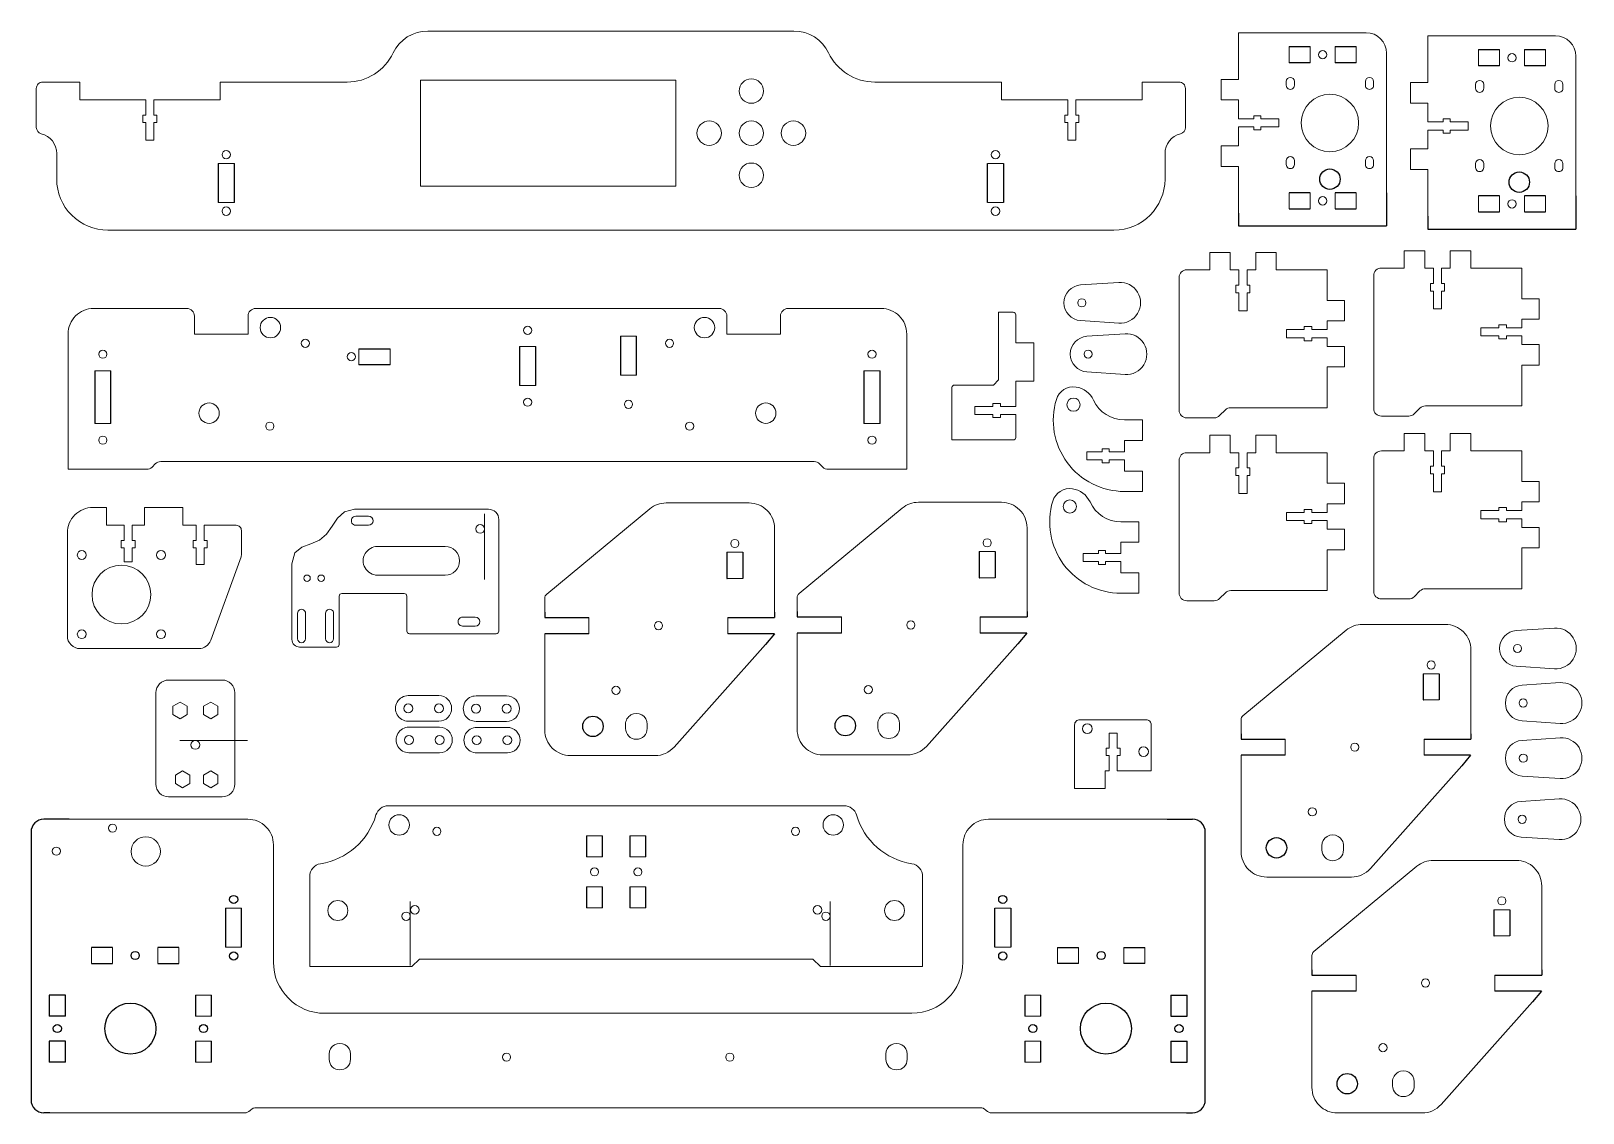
# Model space of a CAD drawing. Header units: millimetres. Extents: x 64 to 672, y 44 to 468.
import ezdxf

# ---------------------------------------------------------------- set-up
doc = ezdxf.new("R2010")
doc.units = ezdxf.units.MM
doc.header["$MEASUREMENT"] = 0
doc.layers.add('2nd cuts', color=7, linetype='Continuous')

msp = doc.modelspace()

# ---------------------------------------------------------------- linework, layer by layer
for p, q in [((556.74, 461.9), (564.98, 461.9)), ((574.74, 461.9), (582.98, 461.9)), ((630.89, 460.72), (639.13, 460.72)), ((648.89, 460.72), (657.13, 460.72)), ((564.98, 455.6), (556.74, 455.6)), ((582.98, 455.6), (574.74, 455.6)), ((639.13, 454.42), (630.89, 454.42)), ((657.13, 454.42), (648.89, 454.42)), ((137.38, 416.16), (137.38, 400.86)), ((143.68, 400.86), (143.68, 416.16)), ((438.58, 400.86), (438.58, 416.16)), ((444.88, 416.16), (444.88, 400.86)), ((564.98, 404.64), (556.74, 404.64)), ((582.98, 404.64), (574.74, 404.64)), ((594.86, 404.65), (594.86, 391.65)), ((639.13, 403.45), (630.89, 403.45)), ((657.13, 403.45), (648.89, 403.45)), ((669.01, 403.47), (669.01, 390.47)), ((536.86, 396.65), (536.86, 391.65)), ((556.74, 398.34), (564.98, 398.34)), ((574.74, 398.34), (582.98, 398.34)), ((611.01, 395.47), (611.01, 390.47)), ((630.89, 397.15), (639.13, 397.15)), ((648.89, 397.15), (657.13, 397.15)), ((536.86, 391.65), (594.86, 391.65)), ((611.01, 390.47), (669.01, 390.47)), ((294.89, 348.44), (294.89, 333.2)), ((301.19, 333.2), (301.19, 348.44)), ((192.47, 343.59), (204.71, 343.59)), ((255.39, 344.46), (255.39, 329.22)), ((261.69, 329.22), (261.69, 344.46)), ((89.04, 334.96), (89.04, 314.22)), ((95.34, 314.22), (95.34, 334.96)), ((204.71, 337.29), (192.47, 337.29)), ((390.24, 334.96), (390.24, 314.22)), ((396.54, 314.22), (396.54, 334.96)), ((336.51, 263.83), (336.51, 253.59)), ((342.81, 263.83), (342.81, 253.6)), ((435.34, 264.1), (435.34, 253.86)), ((441.64, 264.1), (441.64, 253.87)), ((336.51, 253.59), (336.66, 253.59)), ((342.81, 253.6), (342.66, 253.59)), ((435.34, 253.86), (435.49, 253.86)), ((441.64, 253.87), (441.49, 253.86)), ((265.26, 240.34), (265.26, 238.25)), ((265.26, 238.25), (282.56, 238.25)), ((336.96, 238.25), (355.26, 238.25)), ((355.26, 240.34), (355.26, 238.25)), ((364.09, 240.61), (364.09, 238.52)), ((364.09, 238.52), (381.39, 238.52)), ((435.79, 238.52), (454.09, 238.52)), ((454.09, 240.61), (454.09, 238.52)), ((282.56, 231.95), (265.26, 231.95)), ((355.14, 231.95), (336.96, 231.95)), ((355.14, 231.95), (351.66, 227.76)), ((381.39, 232.22), (364.09, 232.22)), ((453.97, 232.22), (435.79, 232.22)), ((453.97, 232.22), (450.49, 228.03)), ((609.19, 216.24), (609.19, 206)), ((615.49, 216.24), (615.49, 206.01)), ((609.19, 206), (609.34, 206)), ((615.49, 206.01), (615.34, 206)), ((537.94, 192.75), (537.94, 190.66)), ((537.94, 190.66), (555.24, 190.66)), ((609.64, 190.66), (627.94, 190.66)), ((627.94, 192.75), (627.94, 190.66)), ((555.24, 184.36), (537.94, 184.36)), ((627.82, 184.36), (609.64, 184.36)), ((627.82, 184.36), (624.34, 180.17)), ((508.99, 159.28), (518.91, 159.28)), ((281.56, 152.77), (281.56, 144.53)), ((287.86, 144.53), (287.86, 152.77)), ((298.56, 152.77), (298.56, 144.53)), ((304.86, 144.53), (304.86, 152.77)), ((523.91, 49.28), (523.91, 154.28)), ((281.56, 132.77), (281.56, 124.53)), ((287.86, 124.53), (287.86, 132.77)), ((298.56, 132.77), (298.56, 124.53)), ((304.86, 124.53), (304.86, 132.77)), ((441.44, 109.13), (441.44, 124.43)), ((447.74, 124.43), (447.74, 109.13)), ((636.89, 123.84), (636.89, 113.6)), ((643.19, 123.84), (643.19, 113.61)), ((636.89, 113.6), (637.04, 113.6)), ((643.19, 113.61), (643.04, 113.6)), ((466.02, 109.03), (474.26, 109.03)), ((492.02, 109.03), (500.26, 109.03)), ((474.26, 102.73), (466.02, 102.73)), ((500.26, 102.73), (492.02, 102.73)), ((565.64, 100.35), (565.64, 98.26)), ((565.64, 98.26), (582.94, 98.26)), ((637.34, 98.26), (655.64, 98.26)), ((655.64, 100.35), (655.64, 98.26)), ((582.94, 91.96), (565.64, 91.96)), ((655.52, 91.96), (637.34, 91.96)), ((655.52, 91.96), (652.04, 87.77)), ((453.24, 90.4), (453.24, 82.16)), ((459.54, 82.16), (459.54, 90.4)), ((510.46, 90.4), (510.46, 82.16)), ((510.46, 90.4), (516.76, 90.4)), ((516.76, 82.16), (516.76, 90.4)), ((510.46, 82.16), (516.76, 82.16)), ((453.24, 72.4), (453.24, 64.16)), ((459.54, 64.16), (459.54, 72.4)), ((510.46, 72.4), (516.76, 72.4)), ((510.46, 72.4), (510.46, 64.16)), ((516.76, 64.16), (516.76, 72.4)), ((510.46, 64.16), (516.76, 64.16)), ((516.49, 44.28), (518.91, 44.28))]:
    msp.add_line(p, q)
for centre, radius in [((572.71, 410), 4), ((646.86, 408.82), 4), ((284.11, 195.66), 4), ((382.94, 195.93), 4), ((551.79, 148.07), 4), ((444.59, 127.86), 1.6), ((444.59, 105.71), 1.6), ((483.14, 105.88), 1.6), ((485, 77.28), 10), ((456.39, 77.28), 1.6), ((513.61, 77.28), 1.6), ((579.49, 55.67), 4)]:
    msp.add_circle(centre, radius)
for centre, start, end in [((518.91, 154.28), 360, 90), ((518.91, 49.28), 270, 360)]:
    msp.add_arc(centre, 5, start, end)
at = {"layer": '2nd cuts'}
for p, q in [((78.99, 159.28), (69.07, 159.28)), ((64.07, 154.28), (64.07, 49.28)), ((140.24, 124.43), (140.24, 109.13)), ((146.54, 109.13), (146.54, 124.43)), ((95.96, 109.03), (87.72, 109.03)), ((121.96, 109.03), (113.72, 109.03)), ((87.72, 102.73), (95.96, 102.73)), ((113.72, 102.73), (121.96, 102.73)), ((71.22, 90.4), (71.22, 82.16)), ((77.52, 90.4), (71.22, 90.4)), ((77.52, 82.16), (77.52, 90.4)), ((128.44, 90.4), (128.44, 82.16)), ((134.74, 82.16), (134.74, 90.4)), ((77.52, 82.16), (71.22, 82.16)), ((77.52, 72.4), (71.22, 72.4)), ((71.22, 72.4), (71.22, 64.16)), ((77.52, 64.16), (77.52, 72.4)), ((128.44, 72.4), (128.44, 64.16)), ((134.74, 64.16), (134.74, 72.4)), ((77.52, 64.16), (71.22, 64.16)), ((71.49, 44.28), (69.07, 44.28))]:
    msp.add_line(p, q, dxfattribs=at)
for centre, radius in [((143.39, 127.86), 1.6), ((104.84, 105.88), 1.6), ((143.39, 105.71), 1.6), ((102.98, 77.28), 10), ((74.37, 77.28), 1.6), ((131.59, 77.28), 1.6)]:
    msp.add_circle(centre, radius, dxfattribs=at)
for centre, start, end in [((69.07, 154.28), 90, 180), ((69.07, 49.28), 180, 270)]:
    msp.add_arc(centre, 5, start, end, dxfattribs=at)
at = {"layer": '2nd cuts', "lineweight": 9}
for points in [[(219.44, 468.01), (213.64, 468.01), (208.37, 464.68), (205.88, 459.44)], [(362.82, 468.01), (362.82, 468.01), (219.44, 468.01), (219.44, 468.01)], [(376.37, 459.44), (373.89, 464.68), (368.62, 468.01), (362.82, 468.01)], [(536.86, 467.35), (536.86, 467.35), (536.86, 449), (536.86, 449)], [(586.86, 467.35), (586.86, 467.35), (536.86, 467.35), (536.86, 467.35)], [(556.74, 455.6), (556.74, 456.99), (556.74, 460.52), (556.74, 461.9)], [(564.98, 461.9), (564.98, 460.52), (564.98, 456.99), (564.98, 455.6)], [(574.74, 455.6), (574.74, 456.99), (574.74, 460.52), (574.74, 461.9)], [(582.98, 461.9), (582.98, 460.52), (582.98, 456.99), (582.98, 455.6)], [(594.86, 459.35), (594.86, 463.77), (591.28, 467.35), (586.86, 467.35)], [(611.01, 466.17), (611.01, 466.17), (611.01, 447.82), (611.01, 447.82)], [(661.01, 466.17), (661.01, 466.17), (611.01, 466.17), (611.01, 466.17)], [(669.01, 458.17), (669.01, 462.58), (665.43, 466.17), (661.01, 466.17)], [(187.81, 448.01), (195.54, 448.01), (202.57, 452.46), (205.88, 459.44)], [(376.37, 459.44), (379.69, 452.46), (386.72, 448.01), (394.44, 448.01)], [(594.86, 404.65), (594.86, 404.65), (594.86, 459.35), (594.86, 459.35)], [(630.89, 454.42), (630.89, 455.8), (630.89, 459.33), (630.89, 460.72)], [(639.13, 460.72), (639.13, 459.33), (639.13, 455.8), (639.13, 454.42)], [(648.89, 454.42), (648.89, 455.8), (648.89, 459.33), (648.89, 460.72)], [(657.13, 460.72), (657.13, 459.33), (657.13, 455.8), (657.13, 454.42)], [(669.01, 403.47), (669.01, 403.47), (669.01, 458.17), (669.01, 458.17)], [(66.13, 445.51), (66.13, 445.51), (66.13, 430.21), (66.13, 430.21)], [(83.13, 448.01), (83.13, 448.01), (68.63, 448.01), (68.63, 448.01)], [(83.13, 448.01), (83.13, 448.01), (83.13, 441.01), (83.13, 441.01)], [(138.13, 441.01), (138.13, 441.01), (138.13, 448.01), (138.13, 448.01)], [(187.81, 448.01), (187.81, 448.01), (138.13, 448.01), (138.13, 448.01)], [(316.54, 448.76), (316.54, 448.76), (216.54, 448.76), (216.54, 448.76)], [(216.54, 448.76), (216.54, 448.76), (216.54, 407.26), (216.54, 407.26)], [(316.54, 407.26), (316.54, 407.26), (316.54, 448.76), (316.54, 448.76)], [(444.13, 448.01), (444.13, 448.01), (394.44, 448.01), (394.44, 448.01)], [(444.13, 441.01), (444.13, 441.01), (444.13, 448.01), (444.13, 448.01)], [(499.13, 448.01), (499.13, 448.01), (499.13, 441.01), (499.13, 441.01)], [(513.63, 448.01), (513.63, 448.01), (499.13, 448.01), (499.13, 448.01)], [(516.13, 430.21), (516.13, 430.21), (516.13, 445.51), (516.13, 445.51)], [(530.06, 449), (530.06, 449), (530.06, 441), (530.06, 441)], [(536.86, 449), (536.86, 449), (530.06, 449), (530.06, 449)], [(555.61, 448.25), (555.61, 448.25), (555.61, 446.75), (555.61, 446.75)], [(558.81, 446.75), (558.81, 446.75), (558.81, 448.25), (558.81, 448.25)], [(586.61, 448.25), (586.61, 448.25), (586.61, 446.75), (586.61, 446.75)], [(589.81, 446.75), (589.81, 446.75), (589.81, 448.25), (589.81, 448.25)], [(604.21, 447.82), (604.21, 447.82), (604.21, 439.82), (604.21, 439.82)], [(611.01, 447.82), (611.01, 447.82), (604.21, 447.82), (604.21, 447.82)], [(629.76, 447.07), (629.76, 447.07), (629.76, 445.57), (629.76, 445.57)], [(632.96, 445.57), (632.96, 445.57), (632.96, 447.07), (632.96, 447.07)], [(660.76, 447.07), (660.76, 447.07), (660.76, 445.57), (660.76, 445.57)], [(663.96, 445.57), (663.96, 445.57), (663.96, 447.07), (663.96, 447.07)], [(83.13, 441.01), (83.13, 441.01), (109.05, 441.01), (109.05, 441.01)], [(109.05, 435.01), (109.05, 435.01), (109.05, 441.01), (109.05, 441.01)], [(112.2, 441.01), (112.2, 441.01), (112.2, 435.01), (112.2, 435.01)], [(112.2, 441.01), (112.2, 441.01), (138.13, 441.01), (138.13, 441.01)], [(470.05, 441.01), (470.05, 441.01), (444.13, 441.01), (444.13, 441.01)], [(470.05, 441.01), (470.05, 441.01), (470.05, 435.01), (470.05, 435.01)], [(473.2, 435.01), (473.2, 435.01), (473.2, 441.01), (473.2, 441.01)], [(499.13, 441.01), (499.13, 441.01), (473.2, 441.01), (473.2, 441.01)], [(530.06, 441), (530.06, 441), (536.86, 441), (536.86, 441)], [(536.86, 441), (536.86, 441), (536.86, 433.58), (536.86, 433.58)], [(604.21, 439.82), (604.21, 439.82), (611.01, 439.82), (611.01, 439.82)], [(611.01, 439.82), (611.01, 439.82), (611.01, 432.39), (611.01, 432.39)], [(107.88, 435.01), (107.88, 435.01), (109.05, 435.01), (109.05, 435.01)], [(107.88, 432.21), (107.88, 432.21), (107.88, 435.01), (107.88, 435.01)], [(109.05, 432.21), (109.05, 432.21), (107.88, 432.21), (107.88, 432.21)], [(109.05, 425.21), (109.05, 425.21), (109.05, 432.21), (109.05, 432.21)], [(112.2, 435.01), (112.2, 435.01), (113.38, 435.01), (113.38, 435.01)], [(112.2, 432.21), (112.2, 432.21), (112.2, 425.21), (112.2, 425.21)], [(113.38, 432.21), (113.38, 432.21), (112.2, 432.21), (112.2, 432.21)], [(113.38, 435.01), (113.38, 435.01), (113.38, 432.21), (113.38, 432.21)], [(470.05, 435.01), (470.05, 435.01), (468.88, 435.01), (468.88, 435.01)], [(468.88, 435.01), (468.88, 435.01), (468.88, 432.21), (468.88, 432.21)], [(468.88, 432.21), (468.88, 432.21), (470.05, 432.21), (470.05, 432.21)], [(470.05, 432.21), (470.05, 432.21), (470.05, 425.21), (470.05, 425.21)], [(474.38, 435.01), (474.38, 435.01), (473.2, 435.01), (473.2, 435.01)], [(473.2, 425.21), (473.2, 425.21), (473.2, 432.21), (473.2, 432.21)], [(473.2, 432.21), (473.2, 432.21), (474.38, 432.21), (474.38, 432.21)], [(474.38, 432.21), (474.38, 432.21), (474.38, 435.01), (474.38, 435.01)], [(542.86, 433.58), (542.86, 433.58), (536.86, 433.58), (536.86, 433.58)], [(545.66, 434.75), (545.66, 434.75), (542.86, 434.75), (542.86, 434.75)], [(542.86, 434.75), (542.86, 434.75), (542.86, 433.58), (542.86, 433.58)], [(545.66, 433.58), (545.66, 433.58), (545.66, 434.75), (545.66, 434.75)], [(552.66, 433.58), (552.66, 433.58), (545.66, 433.58), (545.66, 433.58)], [(552.66, 430.43), (552.66, 430.43), (552.66, 433.58), (552.66, 433.58)], [(617.01, 432.39), (617.01, 432.39), (611.01, 432.39), (611.01, 432.39)], [(619.81, 433.57), (619.81, 433.57), (617.01, 433.57), (617.01, 433.57)], [(617.01, 433.57), (617.01, 433.57), (617.01, 432.39), (617.01, 432.39)], [(619.81, 432.39), (619.81, 432.39), (619.81, 433.57), (619.81, 433.57)], [(626.81, 432.39), (626.81, 432.39), (619.81, 432.39), (619.81, 432.39)], [(626.81, 429.24), (626.81, 429.24), (626.81, 432.39), (626.81, 432.39)], [(66.13, 430.21), (66.13, 429.06), (66.92, 428.06), (68.03, 427.78)], [(74.13, 420.01), (74.13, 423.7), (71.61, 426.91), (68.03, 427.78)], [(514.22, 427.78), (510.65, 426.91), (508.13, 423.7), (508.13, 420.01)], [(514.22, 427.78), (515.34, 428.06), (516.13, 429.06), (516.13, 430.21)], [(536.86, 430.43), (536.86, 430.43), (536.86, 423), (536.86, 423)], [(536.86, 430.43), (536.86, 430.43), (542.86, 430.43), (542.86, 430.43)], [(542.86, 430.43), (542.86, 430.43), (542.86, 429.25), (542.86, 429.25)], [(542.86, 429.25), (542.86, 429.25), (545.66, 429.25), (545.66, 429.25)], [(545.66, 429.25), (545.66, 429.25), (545.66, 430.43), (545.66, 430.43)], [(545.66, 430.43), (545.66, 430.43), (552.66, 430.43), (552.66, 430.43)], [(611.01, 429.24), (611.01, 429.24), (611.01, 421.82), (611.01, 421.82)], [(611.01, 429.24), (611.01, 429.24), (617.01, 429.24), (617.01, 429.24)], [(617.01, 429.24), (617.01, 429.24), (617.01, 428.07), (617.01, 428.07)], [(617.01, 428.07), (617.01, 428.07), (619.81, 428.07), (619.81, 428.07)], [(619.81, 428.07), (619.81, 428.07), (619.81, 429.24), (619.81, 429.24)], [(619.81, 429.24), (619.81, 429.24), (626.81, 429.24), (626.81, 429.24)], [(74.13, 420.01), (74.13, 420.01), (74.13, 410.01), (74.13, 410.01)], [(112.2, 425.21), (112.2, 425.21), (109.05, 425.21), (109.05, 425.21)], [(470.05, 425.21), (470.05, 425.21), (473.2, 425.21), (473.2, 425.21)], [(508.13, 420.01), (508.13, 420.01), (508.13, 410.01), (508.13, 410.01)], [(530.06, 423), (530.06, 423), (530.06, 415), (530.06, 415)], [(536.86, 423), (536.86, 423), (530.06, 423), (530.06, 423)], [(604.21, 421.82), (604.21, 421.82), (604.21, 413.82), (604.21, 413.82)], [(611.01, 421.82), (611.01, 421.82), (604.21, 421.82), (604.21, 421.82)], [(143.68, 416.16), (142.27, 416.16), (138.78, 416.16), (137.38, 416.16)], [(438.58, 416.16), (439.98, 416.16), (443.47, 416.16), (444.88, 416.16)], [(530.06, 415), (530.06, 415), (536.86, 415), (536.86, 415)], [(536.86, 415), (536.86, 415), (536.86, 396.65), (536.86, 396.65)], [(555.61, 417.25), (555.61, 417.25), (555.61, 415.75), (555.61, 415.75)], [(558.81, 415.75), (558.81, 415.75), (558.81, 417.25), (558.81, 417.25)], [(586.61, 417.25), (586.61, 417.25), (586.61, 415.75), (586.61, 415.75)], [(589.81, 415.75), (589.81, 415.75), (589.81, 417.25), (589.81, 417.25)], [(604.21, 413.82), (604.21, 413.82), (611.01, 413.82), (611.01, 413.82)], [(611.01, 413.82), (611.01, 413.82), (611.01, 395.47), (611.01, 395.47)], [(629.76, 416.07), (629.76, 416.07), (629.76, 414.57), (629.76, 414.57)], [(632.96, 414.57), (632.96, 414.57), (632.96, 416.07), (632.96, 416.07)], [(660.76, 416.07), (660.76, 416.07), (660.76, 414.57), (660.76, 414.57)], [(663.96, 414.57), (663.96, 414.57), (663.96, 416.07), (663.96, 416.07)], [(216.54, 407.26), (216.54, 407.26), (316.54, 407.26), (316.54, 407.26)], [(488.13, 390.01), (499.17, 390.01), (508.13, 398.97), (508.13, 410.01)], [(556.74, 404.64), (556.74, 403.25), (556.74, 399.72), (556.74, 398.34)], [(564.98, 398.34), (564.98, 399.72), (564.98, 403.25), (564.98, 404.64)], [(574.74, 404.64), (574.74, 403.25), (574.74, 399.72), (574.74, 398.34)], [(582.98, 398.34), (582.98, 399.72), (582.98, 403.25), (582.98, 404.64)], [(630.89, 403.45), (630.89, 402.07), (630.89, 398.54), (630.89, 397.15)], [(639.13, 397.15), (639.13, 398.54), (639.13, 402.07), (639.13, 403.45)], [(648.89, 403.45), (648.89, 402.07), (648.89, 398.54), (648.89, 397.15)], [(657.13, 397.15), (657.13, 398.54), (657.13, 402.07), (657.13, 403.45)], [(137.38, 400.86), (138.78, 400.86), (142.27, 400.86), (143.68, 400.86)], [(444.88, 400.86), (443.47, 400.86), (439.98, 400.86), (438.58, 400.86)], [(488.13, 390.01), (488.13, 390.01), (94.13, 390.01), (94.13, 390.01)], [(525.64, 374.48), (525.64, 374.48), (525.64, 381.28), (525.64, 381.28)], [(525.64, 381.28), (525.64, 381.28), (533.64, 381.28), (533.64, 381.28)], [(533.64, 381.28), (533.64, 381.28), (533.64, 374.48), (533.64, 374.48)], [(543.64, 374.48), (543.64, 374.48), (543.64, 381.28), (543.64, 381.28)], [(543.64, 381.28), (543.64, 381.28), (551.64, 381.28), (551.64, 381.28)], [(551.64, 381.28), (551.64, 381.28), (551.64, 374.48), (551.64, 374.48)], [(601.84, 375.18), (601.84, 375.18), (601.84, 381.98), (601.84, 381.98)], [(601.84, 381.98), (601.84, 381.98), (609.84, 381.98), (609.84, 381.98)], [(609.84, 381.98), (609.84, 381.98), (609.84, 375.18), (609.84, 375.18)], [(619.84, 375.18), (619.84, 375.18), (619.84, 381.98), (619.84, 381.98)], [(619.84, 381.98), (619.84, 381.98), (627.84, 381.98), (627.84, 381.98)], [(627.84, 381.98), (627.84, 381.98), (627.84, 375.18), (627.84, 375.18)], [(513.64, 319.48), (513.64, 319.48), (513.64, 371.48), (513.64, 371.48)], [(516.64, 374.48), (516.64, 374.48), (525.64, 374.48), (525.64, 374.48)], [(533.64, 374.48), (533.64, 374.48), (537.04, 374.48), (537.04, 374.48)], [(537.04, 368.48), (537.04, 368.48), (537.04, 374.48), (537.04, 374.48)], [(540.24, 374.48), (540.24, 374.48), (540.24, 368.48), (540.24, 368.48)], [(540.24, 374.48), (540.24, 374.48), (543.64, 374.48), (543.64, 374.48)], [(551.64, 374.48), (551.64, 374.48), (571.64, 374.48), (571.64, 374.48)], [(571.64, 374.48), (571.64, 374.48), (571.64, 362.48), (571.64, 362.48)], [(589.84, 320.18), (589.84, 320.18), (589.84, 372.18), (589.84, 372.18)], [(592.84, 375.18), (592.84, 375.18), (601.84, 375.18), (601.84, 375.18)], [(609.84, 375.18), (609.84, 375.18), (613.24, 375.18), (613.24, 375.18)], [(613.24, 369.18), (613.24, 369.18), (613.24, 375.18), (613.24, 375.18)], [(616.44, 375.18), (616.44, 375.18), (616.44, 369.18), (616.44, 369.18)], [(616.44, 375.18), (616.44, 375.18), (619.84, 375.18), (619.84, 375.18)], [(627.84, 375.18), (627.84, 375.18), (647.84, 375.18), (647.84, 375.18)], [(647.84, 375.18), (647.84, 375.18), (647.84, 363.18), (647.84, 363.18)], [(490.01, 369.56), (490.01, 369.56), (475.07, 368.56), (475.07, 368.56)], [(535.89, 368.48), (535.89, 368.48), (537.04, 368.48), (537.04, 368.48)], [(535.89, 365.48), (535.89, 365.48), (535.89, 368.48), (535.89, 368.48)], [(537.04, 365.48), (537.04, 365.48), (535.89, 365.48), (535.89, 365.48)], [(537.04, 358.48), (537.04, 358.48), (537.04, 365.48), (537.04, 365.48)], [(540.24, 368.48), (540.24, 368.48), (541.39, 368.48), (541.39, 368.48)], [(540.24, 365.48), (540.24, 365.48), (540.24, 358.48), (540.24, 358.48)], [(541.39, 365.48), (541.39, 365.48), (540.24, 365.48), (540.24, 365.48)], [(541.39, 368.48), (541.39, 368.48), (541.39, 365.48), (541.39, 365.48)], [(612.09, 369.18), (612.09, 369.18), (613.24, 369.18), (613.24, 369.18)], [(612.09, 366.18), (612.09, 366.18), (612.09, 369.18), (612.09, 369.18)], [(613.24, 366.18), (613.24, 366.18), (612.09, 366.18), (612.09, 366.18)], [(613.24, 359.18), (613.24, 359.18), (613.24, 366.18), (613.24, 366.18)], [(616.44, 369.18), (616.44, 369.18), (617.59, 369.18), (617.59, 369.18)], [(616.44, 366.18), (616.44, 366.18), (616.44, 359.18), (616.44, 359.18)], [(617.59, 366.18), (617.59, 366.18), (616.44, 366.18), (616.44, 366.18)], [(617.59, 369.18), (617.59, 369.18), (617.59, 366.18), (617.59, 366.18)], [(88.59, 359.34), (88.59, 359.34), (125.04, 359.34), (125.04, 359.34)], [(152.04, 359.34), (152.04, 359.34), (333.54, 359.34), (333.54, 359.34)], [(360.54, 359.34), (360.54, 359.34), (396.99, 359.34), (396.99, 359.34)], [(571.64, 362.48), (571.64, 362.48), (578.44, 362.48), (578.44, 362.48)], [(578.44, 362.48), (578.44, 362.48), (578.44, 354.48), (578.44, 354.48)], [(616.44, 359.18), (616.44, 359.18), (613.24, 359.18), (613.24, 359.18)], [(647.84, 363.18), (647.84, 363.18), (654.64, 363.18), (654.64, 363.18)], [(654.64, 363.18), (654.64, 363.18), (654.64, 355.18), (654.64, 355.18)], [(128.04, 356.34), (128.04, 356.34), (128.04, 349.34), (128.04, 349.34)], [(149.04, 349.34), (149.04, 349.34), (149.04, 356.34), (149.04, 356.34)], [(336.54, 349.34), (336.54, 349.34), (336.54, 356.34), (336.54, 356.34)], [(357.54, 356.34), (357.54, 356.34), (357.54, 349.34), (357.54, 349.34)], [(442.91, 331.34), (442.91, 331.34), (442.91, 357.85), (442.91, 357.85)], [(442.91, 357.85), (442.91, 357.85), (448.71, 357.85), (448.71, 357.85)], [(449.71, 356.85), (449.71, 356.85), (449.71, 345.85), (449.71, 345.85)], [(475.07, 354.59), (475.07, 354.59), (490.01, 353.59), (490.01, 353.59)], [(540.24, 358.48), (540.24, 358.48), (537.04, 358.48), (537.04, 358.48)], [(578.44, 354.48), (578.44, 354.48), (571.64, 354.48), (571.64, 354.48)], [(571.64, 354.48), (571.64, 354.48), (571.64, 351.08), (571.64, 351.08)], [(638.84, 352.93), (638.84, 352.93), (641.84, 352.93), (641.84, 352.93)], [(638.84, 351.78), (638.84, 351.78), (638.84, 352.93), (638.84, 352.93)], [(641.84, 352.93), (641.84, 352.93), (641.84, 351.78), (641.84, 351.78)], [(654.64, 355.18), (654.64, 355.18), (647.84, 355.18), (647.84, 355.18)], [(647.84, 355.18), (647.84, 355.18), (647.84, 351.78), (647.84, 351.78)], [(78.59, 296.34), (78.59, 296.34), (78.59, 349.34), (78.59, 349.34)], [(128.04, 349.34), (128.04, 349.34), (149.04, 349.34), (149.04, 349.34)], [(301.19, 348.44), (299.81, 348.44), (296.28, 348.44), (294.89, 348.44)], [(357.54, 349.34), (357.54, 349.34), (336.54, 349.34), (336.54, 349.34)], [(406.99, 349.34), (406.99, 349.34), (406.99, 296.34), (406.99, 296.34)], [(492.48, 349.45), (492.48, 349.45), (477.54, 348.45), (477.54, 348.45)], [(555.64, 351.08), (555.64, 351.08), (562.64, 351.08), (562.64, 351.08)], [(555.64, 347.88), (555.64, 347.88), (555.64, 351.08), (555.64, 351.08)], [(562.64, 347.88), (562.64, 347.88), (555.64, 347.88), (555.64, 347.88)], [(562.64, 352.23), (562.64, 352.23), (565.64, 352.23), (565.64, 352.23)], [(562.64, 351.08), (562.64, 351.08), (562.64, 352.23), (562.64, 352.23)], [(562.64, 346.73), (562.64, 346.73), (562.64, 347.88), (562.64, 347.88)], [(565.64, 346.73), (565.64, 346.73), (562.64, 346.73), (562.64, 346.73)], [(565.64, 352.23), (565.64, 352.23), (565.64, 351.08), (565.64, 351.08)], [(565.64, 351.08), (565.64, 351.08), (571.64, 351.08), (571.64, 351.08)], [(565.64, 347.88), (565.64, 347.88), (565.64, 346.73), (565.64, 346.73)], [(571.64, 347.88), (571.64, 347.88), (565.64, 347.88), (565.64, 347.88)], [(571.64, 347.88), (571.64, 347.88), (571.64, 344.48), (571.64, 344.48)], [(631.84, 351.78), (631.84, 351.78), (638.84, 351.78), (638.84, 351.78)], [(631.84, 348.58), (631.84, 348.58), (631.84, 351.78), (631.84, 351.78)], [(638.84, 348.58), (638.84, 348.58), (631.84, 348.58), (631.84, 348.58)], [(638.84, 347.43), (638.84, 347.43), (638.84, 348.58), (638.84, 348.58)], [(641.84, 347.43), (641.84, 347.43), (638.84, 347.43), (638.84, 347.43)], [(641.84, 351.78), (641.84, 351.78), (647.84, 351.78), (647.84, 351.78)], [(641.84, 348.58), (641.84, 348.58), (641.84, 347.43), (641.84, 347.43)], [(647.84, 348.58), (647.84, 348.58), (641.84, 348.58), (641.84, 348.58)], [(647.84, 348.58), (647.84, 348.58), (647.84, 345.18), (647.84, 345.18)], [(192.47, 343.59), (192.47, 342.05), (192.47, 338.84), (192.47, 337.29)], [(204.71, 337.29), (204.71, 338.84), (204.71, 342.05), (204.71, 343.59)], [(261.69, 344.46), (260.39, 344.46), (256.7, 344.46), (255.39, 344.46)], [(449.71, 345.85), (449.71, 345.85), (456.71, 345.85), (456.71, 345.85)], [(456.71, 345.85), (456.71, 345.85), (456.71, 330.85), (456.71, 330.85)], [(571.64, 344.48), (571.64, 344.48), (578.44, 344.48), (578.44, 344.48)], [(578.44, 344.48), (578.44, 344.48), (578.44, 336.48), (578.44, 336.48)], [(647.84, 345.18), (647.84, 345.18), (654.64, 345.18), (654.64, 345.18)], [(654.64, 345.18), (654.64, 345.18), (654.64, 337.18), (654.64, 337.18)], [(95.34, 334.96), (93.96, 334.96), (90.43, 334.96), (89.04, 334.96)], [(390.24, 334.96), (391.63, 334.96), (395.16, 334.96), (396.54, 334.96)], [(477.54, 334.48), (477.54, 334.48), (492.48, 333.48), (492.48, 333.48)], [(578.44, 336.48), (578.44, 336.48), (571.64, 336.48), (571.64, 336.48)], [(571.64, 336.48), (571.64, 336.48), (571.64, 320.48), (571.64, 320.48)], [(654.64, 337.18), (654.64, 337.18), (647.84, 337.18), (647.84, 337.18)], [(647.84, 337.18), (647.84, 337.18), (647.84, 321.18), (647.84, 321.18)], [(255.39, 329.22), (256.7, 329.22), (260.39, 329.22), (261.69, 329.22)], [(294.89, 333.2), (296.28, 333.2), (299.81, 333.2), (301.19, 333.2)], [(424.71, 307.85), (424.71, 307.85), (424.71, 328.34), (424.71, 328.34)], [(425.71, 329.34), (425.71, 329.34), (440.91, 329.34), (440.91, 329.34)], [(440.91, 329.34), (440.91, 329.34), (442.91, 331.34), (442.91, 331.34)], [(449.71, 330.85), (449.71, 330.85), (449.71, 320.95), (449.71, 320.95)], [(456.71, 330.85), (456.71, 330.85), (449.71, 330.85), (449.71, 330.85)], [(473.29, 328.58), (469.87, 329.08), (466.59, 327.01), (465.58, 323.7)], [(480.17, 323.43), (478.9, 326.2), (476.31, 328.14), (473.29, 328.58)], [(480.17, 323.43), (482.34, 318.69), (487.07, 315.66), (492.28, 315.66)], [(433.71, 320.95), (433.71, 320.95), (436.71, 320.95), (436.71, 320.95)], [(433.71, 317.75), (433.71, 317.75), (433.71, 320.95), (433.71, 320.95)], [(436.71, 317.75), (436.71, 317.75), (433.71, 317.75), (433.71, 317.75)], [(436.71, 320.95), (436.71, 320.95), (440.71, 320.95), (440.71, 320.95)], [(440.71, 317.75), (440.71, 317.75), (436.71, 317.75), (436.71, 317.75)], [(440.71, 322.1), (440.71, 322.1), (443.71, 322.1), (443.71, 322.1)], [(440.71, 320.95), (440.71, 320.95), (440.71, 322.1), (440.71, 322.1)], [(440.71, 316.6), (440.71, 316.6), (440.71, 317.75), (440.71, 317.75)], [(443.71, 316.6), (443.71, 316.6), (440.71, 316.6), (440.71, 316.6)], [(443.71, 322.1), (443.71, 322.1), (443.71, 320.95), (443.71, 320.95)], [(443.71, 320.95), (443.71, 320.95), (449.71, 320.95), (449.71, 320.95)], [(443.71, 317.75), (443.71, 317.75), (443.71, 316.6), (443.71, 316.6)], [(449.71, 317.75), (449.71, 317.75), (443.71, 317.75), (443.71, 317.75)], [(449.71, 317.75), (449.71, 317.75), (449.71, 308.85), (449.71, 308.85)], [(527.4, 316.48), (527.4, 316.48), (516.64, 316.48), (516.64, 316.48)], [(527.4, 316.48), (528.2, 316.48), (528.96, 316.79), (529.52, 317.36)], [(531.76, 319.6), (531.76, 319.6), (529.52, 317.36), (529.52, 317.36)], [(533.88, 320.48), (533.09, 320.48), (532.33, 320.16), (531.76, 319.6)], [(571.64, 320.48), (571.64, 320.48), (533.88, 320.48), (533.88, 320.48)], [(603.6, 317.18), (603.6, 317.18), (592.84, 317.18), (592.84, 317.18)], [(603.6, 317.18), (604.4, 317.18), (605.16, 317.5), (605.72, 318.06)], [(607.96, 320.31), (607.96, 320.31), (605.72, 318.06), (605.72, 318.06)], [(610.08, 321.18), (609.29, 321.18), (608.53, 320.87), (607.96, 320.31)], [(647.84, 321.18), (647.84, 321.18), (610.08, 321.18), (610.08, 321.18)], [(89.04, 314.22), (90.43, 314.22), (93.96, 314.22), (95.34, 314.22)], [(396.54, 314.22), (395.16, 314.22), (391.63, 314.22), (390.24, 314.22)], [(499.28, 315.66), (499.28, 315.66), (492.28, 315.66), (492.28, 315.66)], [(499.28, 307.66), (499.28, 307.66), (499.28, 315.66), (499.28, 315.66)], [(601.84, 303.57), (601.84, 303.57), (601.84, 310.37), (601.84, 310.37)], [(601.84, 310.37), (601.84, 310.37), (609.84, 310.37), (609.84, 310.37)], [(609.84, 310.37), (609.84, 310.37), (609.84, 303.57), (609.84, 303.57)], [(619.84, 303.57), (619.84, 303.57), (619.84, 310.37), (619.84, 310.37)], [(619.84, 310.37), (619.84, 310.37), (627.84, 310.37), (627.84, 310.37)], [(627.84, 310.37), (627.84, 310.37), (627.84, 303.57), (627.84, 303.57)], [(448.71, 307.85), (448.71, 307.85), (424.71, 307.85), (424.71, 307.85)], [(448.71, 307.85), (449.26, 307.85), (449.71, 308.29), (449.71, 308.85)], [(486.28, 304.41), (486.28, 304.41), (483.48, 304.41), (483.48, 304.41)], [(483.48, 304.41), (483.48, 304.41), (483.48, 303.23), (483.48, 303.23)], [(486.28, 303.23), (486.28, 303.23), (486.28, 304.41), (486.28, 304.41)], [(492.28, 303.23), (492.28, 303.23), (492.28, 307.66), (492.28, 307.66)], [(492.28, 307.66), (492.28, 307.66), (499.28, 307.66), (499.28, 307.66)], [(525.64, 302.86), (525.64, 302.86), (525.64, 309.66), (525.64, 309.66)], [(525.64, 309.66), (525.64, 309.66), (533.64, 309.66), (533.64, 309.66)], [(533.64, 309.66), (533.64, 309.66), (533.64, 302.86), (533.64, 302.86)], [(543.64, 302.86), (543.64, 302.86), (543.64, 309.66), (543.64, 309.66)], [(543.64, 309.66), (543.64, 309.66), (551.64, 309.66), (551.64, 309.66)], [(551.64, 309.66), (551.64, 309.66), (551.64, 302.86), (551.64, 302.86)], [(112.72, 298.47), (112.72, 298.47), (111.47, 297.22), (111.47, 297.22)], [(114.84, 299.34), (114.04, 299.34), (113.28, 299.03), (112.72, 298.47)], [(370.75, 299.34), (370.75, 299.34), (114.84, 299.34), (114.84, 299.34)], [(372.87, 298.47), (372.31, 299.03), (371.55, 299.34), (370.75, 299.34)], [(374.12, 297.22), (374.12, 297.22), (372.87, 298.47), (372.87, 298.47)], [(477.48, 303.23), (477.48, 303.23), (477.48, 300.08), (477.48, 300.08)], [(483.48, 303.23), (483.48, 303.23), (477.48, 303.23), (477.48, 303.23)], [(477.48, 300.08), (477.48, 300.08), (483.48, 300.08), (483.48, 300.08)], [(483.48, 300.08), (483.48, 300.08), (483.48, 298.91), (483.48, 298.91)], [(483.48, 298.91), (483.48, 298.91), (486.28, 298.91), (486.28, 298.91)], [(492.28, 303.23), (492.28, 303.23), (486.28, 303.23), (486.28, 303.23)], [(486.28, 300.08), (486.28, 300.08), (492.28, 300.08), (492.28, 300.08)], [(486.28, 298.91), (486.28, 298.91), (486.28, 300.08), (486.28, 300.08)], [(492.28, 295.66), (492.28, 295.66), (492.28, 300.08), (492.28, 300.08)], [(513.64, 247.86), (513.64, 247.86), (513.64, 299.86), (513.64, 299.86)], [(516.64, 302.86), (516.64, 302.86), (525.64, 302.86), (525.64, 302.86)], [(533.64, 302.86), (533.64, 302.86), (537.04, 302.86), (537.04, 302.86)], [(537.04, 296.86), (537.04, 296.86), (537.04, 302.86), (537.04, 302.86)], [(540.24, 302.86), (540.24, 302.86), (540.24, 296.86), (540.24, 296.86)], [(540.24, 302.86), (540.24, 302.86), (543.64, 302.86), (543.64, 302.86)], [(551.64, 302.86), (551.64, 302.86), (571.64, 302.86), (571.64, 302.86)], [(571.64, 302.86), (571.64, 302.86), (571.64, 290.86), (571.64, 290.86)], [(589.84, 248.57), (589.84, 248.57), (589.84, 300.57), (589.84, 300.57)], [(592.84, 303.57), (592.84, 303.57), (601.84, 303.57), (601.84, 303.57)], [(609.84, 303.57), (609.84, 303.57), (613.24, 303.57), (613.24, 303.57)], [(613.24, 297.57), (613.24, 297.57), (613.24, 303.57), (613.24, 303.57)], [(616.44, 303.57), (616.44, 303.57), (616.44, 297.57), (616.44, 297.57)], [(616.44, 303.57), (616.44, 303.57), (619.84, 303.57), (619.84, 303.57)], [(627.84, 303.57), (627.84, 303.57), (647.84, 303.57), (647.84, 303.57)], [(647.84, 303.57), (647.84, 303.57), (647.84, 291.57), (647.84, 291.57)], [(109.35, 296.34), (109.35, 296.34), (78.59, 296.34), (78.59, 296.34)], [(109.35, 296.34), (110.15, 296.34), (110.91, 296.66), (111.47, 297.22)], [(374.12, 297.22), (374.68, 296.66), (375.44, 296.34), (376.24, 296.34)], [(406.99, 296.34), (406.99, 296.34), (376.24, 296.34), (376.24, 296.34)], [(499.28, 295.66), (499.28, 295.66), (492.28, 295.66), (492.28, 295.66)], [(499.28, 287.66), (499.28, 287.66), (499.28, 295.66), (499.28, 295.66)], [(535.89, 296.86), (535.89, 296.86), (537.04, 296.86), (537.04, 296.86)], [(535.89, 293.86), (535.89, 293.86), (535.89, 296.86), (535.89, 296.86)], [(537.04, 293.86), (537.04, 293.86), (535.89, 293.86), (535.89, 293.86)], [(537.04, 286.86), (537.04, 286.86), (537.04, 293.86), (537.04, 293.86)], [(540.24, 296.86), (540.24, 296.86), (541.39, 296.86), (541.39, 296.86)], [(540.24, 293.86), (540.24, 293.86), (540.24, 286.86), (540.24, 286.86)], [(541.39, 293.86), (541.39, 293.86), (540.24, 293.86), (540.24, 293.86)], [(541.39, 296.86), (541.39, 296.86), (541.39, 293.86), (541.39, 293.86)], [(612.09, 297.57), (612.09, 297.57), (613.24, 297.57), (613.24, 297.57)], [(612.09, 294.57), (612.09, 294.57), (612.09, 297.57), (612.09, 297.57)], [(613.24, 294.57), (613.24, 294.57), (612.09, 294.57), (612.09, 294.57)], [(613.24, 287.57), (613.24, 287.57), (613.24, 294.57), (613.24, 294.57)], [(616.44, 297.57), (616.44, 297.57), (617.59, 297.57), (617.59, 297.57)], [(616.44, 294.57), (616.44, 294.57), (616.44, 287.57), (616.44, 287.57)], [(617.59, 294.57), (617.59, 294.57), (616.44, 294.57), (616.44, 294.57)], [(617.59, 297.57), (617.59, 297.57), (617.59, 294.57), (617.59, 294.57)], [(471.88, 288.72), (468.45, 289.22), (465.18, 287.14), (464.17, 283.83)], [(478.76, 283.56), (477.49, 286.34), (474.9, 288.28), (471.88, 288.72)], [(492.28, 287.66), (492.28, 287.66), (499.28, 287.66), (499.28, 287.66)], [(540.24, 286.86), (540.24, 286.86), (537.04, 286.86), (537.04, 286.86)], [(571.64, 290.86), (571.64, 290.86), (578.44, 290.86), (578.44, 290.86)], [(578.44, 290.86), (578.44, 290.86), (578.44, 282.86), (578.44, 282.86)], [(616.44, 287.57), (616.44, 287.57), (613.24, 287.57), (613.24, 287.57)], [(647.84, 291.57), (647.84, 291.57), (654.64, 291.57), (654.64, 291.57)], [(654.64, 291.57), (654.64, 291.57), (654.64, 283.57), (654.64, 283.57)], [(93.56, 281.41), (93.56, 281.41), (88.29, 281.41), (88.29, 281.41)], [(93.56, 274.41), (93.56, 274.41), (93.56, 281.41), (93.56, 281.41)], [(108.56, 281.41), (108.56, 281.41), (108.56, 274.41), (108.56, 274.41)], [(123.56, 281.41), (123.56, 281.41), (108.56, 281.41), (108.56, 281.41)], [(123.56, 274.41), (123.56, 274.41), (123.56, 281.41), (123.56, 281.41)], [(186.81, 279.71), (186.81, 279.71), (184.07, 277.25), (184.07, 277.25)], [(190.75, 280.69), (190.75, 280.69), (186.81, 279.71), (186.81, 279.71)], [(243.24, 280.69), (243.24, 280.69), (190.75, 280.69), (190.75, 280.69)], [(306.41, 280.86), (306.41, 280.86), (265.99, 247.41), (265.99, 247.41)], [(312.78, 283.16), (310.46, 283.16), (308.2, 282.34), (306.41, 280.86)], [(312.78, 283.16), (312.78, 283.16), (345.26, 283.16), (345.26, 283.16)], [(405.23, 281.13), (405.23, 281.13), (364.82, 247.68), (364.82, 247.68)], [(411.61, 283.43), (409.28, 283.43), (407.03, 282.61), (405.23, 281.13)], [(411.61, 283.43), (411.61, 283.43), (444.09, 283.43), (444.09, 283.43)], [(478.76, 283.56), (480.93, 278.83), (485.66, 275.79), (490.87, 275.79)], [(562.64, 280.61), (562.64, 280.61), (565.64, 280.61), (565.64, 280.61)], [(562.64, 279.46), (562.64, 279.46), (562.64, 280.61), (562.64, 280.61)], [(565.64, 280.61), (565.64, 280.61), (565.64, 279.46), (565.64, 279.46)], [(578.44, 282.86), (578.44, 282.86), (571.64, 282.86), (571.64, 282.86)], [(571.64, 282.86), (571.64, 282.86), (571.64, 279.46), (571.64, 279.46)], [(631.84, 280.17), (631.84, 280.17), (638.84, 280.17), (638.84, 280.17)], [(631.84, 276.97), (631.84, 276.97), (631.84, 280.17), (631.84, 280.17)], [(638.84, 281.32), (638.84, 281.32), (641.84, 281.32), (641.84, 281.32)], [(638.84, 280.17), (638.84, 280.17), (638.84, 281.32), (638.84, 281.32)], [(641.84, 281.32), (641.84, 281.32), (641.84, 280.17), (641.84, 280.17)], [(641.84, 280.17), (641.84, 280.17), (647.84, 280.17), (647.84, 280.17)], [(654.64, 283.57), (654.64, 283.57), (647.84, 283.57), (647.84, 283.57)], [(647.84, 283.57), (647.84, 283.57), (647.84, 280.17), (647.84, 280.17)], [(100.56, 274.41), (100.56, 274.41), (93.56, 274.41), (93.56, 274.41)], [(100.56, 274.41), (100.56, 274.41), (100.56, 268.41), (100.56, 268.41)], [(103.71, 268.41), (103.71, 268.41), (103.71, 274.41), (103.71, 274.41)], [(108.56, 274.41), (108.56, 274.41), (103.71, 274.41), (103.71, 274.41)], [(128.71, 274.41), (128.71, 274.41), (123.56, 274.41), (123.56, 274.41)], [(128.71, 274.41), (128.71, 274.41), (128.71, 268.41), (128.71, 268.41)], [(131.86, 268.41), (131.86, 268.41), (131.86, 274.41), (131.86, 274.41)], [(144.44, 274.41), (144.44, 274.41), (131.86, 274.41), (131.86, 274.41)], [(181.94, 274.08), (181.94, 274.08), (179.8, 270.94), (179.8, 270.94)], [(184.07, 277.25), (184.07, 277.25), (181.94, 274.08), (181.94, 274.08)], [(196.25, 277.94), (196.25, 277.94), (191.25, 277.94), (191.25, 277.94)], [(191.25, 274.44), (191.25, 274.44), (196.25, 274.44), (196.25, 274.44)], [(247.24, 232.94), (247.24, 232.94), (247.24, 276.69), (247.24, 276.69)], [(497.87, 275.79), (497.87, 275.79), (490.87, 275.79), (490.87, 275.79)], [(497.87, 267.79), (497.87, 267.79), (497.87, 275.79), (497.87, 275.79)], [(555.64, 279.46), (555.64, 279.46), (562.64, 279.46), (562.64, 279.46)], [(555.64, 276.26), (555.64, 276.26), (555.64, 279.46), (555.64, 279.46)], [(562.64, 276.26), (562.64, 276.26), (555.64, 276.26), (555.64, 276.26)], [(562.64, 275.11), (562.64, 275.11), (562.64, 276.26), (562.64, 276.26)], [(565.64, 275.11), (565.64, 275.11), (562.64, 275.11), (562.64, 275.11)], [(565.64, 279.46), (565.64, 279.46), (571.64, 279.46), (571.64, 279.46)], [(565.64, 276.26), (565.64, 276.26), (565.64, 275.11), (565.64, 275.11)], [(571.64, 276.26), (571.64, 276.26), (565.64, 276.26), (565.64, 276.26)], [(571.64, 276.26), (571.64, 276.26), (571.64, 272.86), (571.64, 272.86)], [(638.84, 276.97), (638.84, 276.97), (631.84, 276.97), (631.84, 276.97)], [(638.84, 275.82), (638.84, 275.82), (638.84, 276.97), (638.84, 276.97)], [(641.84, 275.82), (641.84, 275.82), (638.84, 275.82), (638.84, 275.82)], [(641.84, 276.97), (641.84, 276.97), (641.84, 275.82), (641.84, 275.82)], [(647.84, 276.97), (647.84, 276.97), (641.84, 276.97), (641.84, 276.97)], [(647.84, 276.97), (647.84, 276.97), (647.84, 273.57), (647.84, 273.57)], [(647.84, 273.57), (647.84, 273.57), (654.64, 273.57), (654.64, 273.57)], [(654.64, 273.57), (654.64, 273.57), (654.64, 265.57), (654.64, 265.57)], [(78.29, 271.41), (78.29, 271.41), (78.29, 231.11), (78.29, 231.11)], [(100.56, 268.41), (100.56, 268.41), (99.38, 268.41), (99.38, 268.41)], [(99.38, 268.41), (99.38, 268.41), (99.38, 265.61), (99.38, 265.61)], [(104.88, 268.41), (104.88, 268.41), (103.71, 268.41), (103.71, 268.41)], [(104.88, 265.61), (104.88, 265.61), (104.88, 268.41), (104.88, 268.41)], [(128.71, 268.41), (128.71, 268.41), (127.53, 268.41), (127.53, 268.41)], [(127.53, 268.41), (127.53, 268.41), (127.53, 265.61), (127.53, 265.61)], [(133.03, 268.41), (133.03, 268.41), (131.86, 268.41), (131.86, 268.41)], [(133.03, 265.61), (133.03, 265.61), (133.03, 268.41), (133.03, 268.41)], [(146.44, 262.76), (146.44, 262.76), (146.44, 272.41), (146.44, 272.41)], [(177.07, 268.56), (177.07, 268.56), (173.58, 267.17), (173.58, 267.17)], [(179.8, 270.94), (179.8, 270.94), (177.07, 268.56), (177.07, 268.56)], [(355.26, 240.34), (355.26, 240.34), (355.26, 273.16), (355.26, 273.16)], [(454.09, 240.61), (454.09, 240.61), (454.09, 273.43), (454.09, 273.43)], [(490.87, 263.37), (490.87, 263.37), (490.87, 267.79), (490.87, 267.79)], [(490.87, 267.79), (490.87, 267.79), (497.87, 267.79), (497.87, 267.79)], [(571.64, 272.86), (571.64, 272.86), (578.44, 272.86), (578.44, 272.86)], [(578.44, 272.86), (578.44, 272.86), (578.44, 264.86), (578.44, 264.86)], [(99.38, 265.61), (99.38, 265.61), (100.56, 265.61), (100.56, 265.61)], [(100.56, 265.61), (100.56, 265.61), (100.56, 260.11), (100.56, 260.11)], [(103.71, 260.11), (103.71, 260.11), (103.71, 265.61), (103.71, 265.61)], [(103.71, 265.61), (103.71, 265.61), (104.88, 265.61), (104.88, 265.61)], [(127.53, 265.61), (127.53, 265.61), (128.71, 265.61), (128.71, 265.61)], [(128.71, 265.61), (128.71, 265.61), (128.71, 259.11), (128.71, 259.11)], [(131.86, 259.11), (131.86, 259.11), (131.86, 265.61), (131.86, 265.61)], [(131.86, 265.61), (131.86, 265.61), (133.03, 265.61), (133.03, 265.61)], [(134.42, 229.4), (134.42, 229.4), (146.32, 262.08), (146.32, 262.08)], [(146.32, 262.08), (146.4, 262.3), (146.44, 262.53), (146.44, 262.76)], [(167.33, 263.6), (167.33, 263.6), (166.24, 259.36), (166.24, 259.36)], [(170.06, 265.86), (170.06, 265.86), (167.33, 263.6), (167.33, 263.6)], [(173.58, 267.17), (173.58, 267.17), (170.06, 265.86), (170.06, 265.86)], [(226.27, 266.11), (226.27, 266.11), (199.74, 266.11), (199.74, 266.11)], [(336.51, 263.83), (338.09, 263.83), (341.24, 263.83), (342.81, 263.83)], [(435.34, 264.1), (436.91, 264.1), (440.07, 264.1), (441.64, 264.1)], [(476.07, 263.37), (476.07, 263.37), (476.07, 260.22), (476.07, 260.22)], [(482.07, 263.37), (482.07, 263.37), (476.07, 263.37), (476.07, 263.37)], [(484.87, 264.54), (484.87, 264.54), (482.07, 264.54), (482.07, 264.54)], [(482.07, 264.54), (482.07, 264.54), (482.07, 263.37), (482.07, 263.37)], [(484.87, 263.37), (484.87, 263.37), (484.87, 264.54), (484.87, 264.54)], [(490.87, 263.37), (490.87, 263.37), (484.87, 263.37), (484.87, 263.37)], [(578.44, 264.86), (578.44, 264.86), (571.64, 264.86), (571.64, 264.86)], [(571.64, 264.86), (571.64, 264.86), (571.64, 248.86), (571.64, 248.86)], [(654.64, 265.57), (654.64, 265.57), (647.84, 265.57), (647.84, 265.57)], [(647.84, 265.57), (647.84, 265.57), (647.84, 249.57), (647.84, 249.57)], [(100.56, 260.11), (100.56, 260.11), (103.71, 260.11), (103.71, 260.11)], [(128.71, 259.11), (128.71, 259.11), (131.86, 259.11), (131.86, 259.11)], [(166.24, 259.36), (166.24, 259.36), (166.24, 229.69), (166.24, 229.69)], [(476.07, 260.22), (476.07, 260.22), (482.07, 260.22), (482.07, 260.22)], [(482.07, 260.22), (482.07, 260.22), (482.07, 259.04), (482.07, 259.04)], [(482.07, 259.04), (482.07, 259.04), (484.87, 259.04), (484.87, 259.04)], [(484.87, 260.22), (484.87, 260.22), (490.87, 260.22), (490.87, 260.22)], [(484.87, 259.04), (484.87, 259.04), (484.87, 260.22), (484.87, 260.22)], [(490.87, 255.79), (490.87, 255.79), (490.87, 260.22), (490.87, 260.22)], [(497.87, 255.79), (497.87, 255.79), (490.87, 255.79), (490.87, 255.79)], [(497.87, 247.79), (497.87, 247.79), (497.87, 255.79), (497.87, 255.79)], [(199.74, 254.88), (199.74, 254.88), (226.27, 254.88), (226.27, 254.88)], [(342.66, 253.59), (341.24, 253.59), (338.09, 253.59), (336.66, 253.59)], [(441.49, 253.86), (440.07, 253.86), (436.91, 253.86), (435.49, 253.86)], [(610.08, 249.57), (609.29, 249.57), (608.53, 249.25), (607.96, 248.69)], [(647.84, 249.57), (647.84, 249.57), (610.08, 249.57), (610.08, 249.57)], [(184.74, 246.69), (184.74, 246.69), (184.74, 227.69), (184.74, 227.69)], [(210.24, 247.69), (210.24, 247.69), (185.74, 247.69), (185.74, 247.69)], [(211.24, 232.94), (211.24, 232.94), (211.24, 246.69), (211.24, 246.69)], [(265.99, 247.41), (265.53, 247.03), (265.26, 246.46), (265.26, 245.86)], [(265.26, 245.86), (265.26, 245.86), (265.26, 240.34), (265.26, 240.34)], [(364.82, 247.68), (364.36, 247.3), (364.09, 246.73), (364.09, 246.14)], [(364.09, 246.14), (364.09, 246.14), (364.09, 240.61), (364.09, 240.61)], [(490.87, 247.79), (490.87, 247.79), (497.87, 247.79), (497.87, 247.79)], [(527.4, 244.86), (527.4, 244.86), (516.64, 244.86), (516.64, 244.86)], [(527.4, 244.86), (528.2, 244.86), (528.96, 245.18), (529.52, 245.74)], [(531.76, 247.99), (531.76, 247.99), (529.52, 245.74), (529.52, 245.74)], [(533.88, 248.86), (533.09, 248.86), (532.33, 248.55), (531.76, 247.99)], [(571.64, 248.86), (571.64, 248.86), (533.88, 248.86), (533.88, 248.86)], [(603.6, 245.57), (603.6, 245.57), (592.84, 245.57), (592.84, 245.57)], [(603.6, 245.57), (604.4, 245.57), (605.16, 245.89), (605.72, 246.45)], [(607.96, 248.69), (607.96, 248.69), (605.72, 246.45), (605.72, 246.45)], [(168.44, 239.98), (168.44, 239.98), (168.44, 229.98), (168.44, 229.98)], [(171.54, 239.98), (171.54, 239.98), (171.54, 229.98), (171.54, 229.98)], [(179.44, 239.98), (179.44, 239.98), (179.44, 229.98), (179.44, 229.98)], [(182.54, 239.98), (182.54, 239.98), (182.54, 229.98), (182.54, 229.98)], [(238.04, 238.44), (238.04, 238.44), (233.04, 238.44), (233.04, 238.44)], [(282.56, 231.95), (282.56, 233.47), (282.56, 235.95), (282.56, 238.25)], [(336.96, 238.25), (336.96, 237.19), (336.96, 233.8), (336.96, 231.95)], [(381.39, 232.22), (381.39, 233.74), (381.39, 236.22), (381.39, 238.52)], [(435.79, 238.52), (435.79, 237.46), (435.79, 234.07), (435.79, 232.22)], [(246.24, 231.94), (246.24, 231.94), (212.24, 231.94), (212.24, 231.94)], [(233.04, 234.94), (233.04, 234.94), (238.04, 234.94), (238.04, 234.94)], [(246.24, 231.94), (246.79, 231.94), (247.24, 232.39), (247.24, 232.94)], [(265.26, 231.95), (265.26, 229.44), (265.26, 194.21), (265.26, 194.21)], [(364.09, 232.22), (364.09, 229.71), (364.09, 194.48), (364.09, 194.48)], [(579.08, 233.27), (579.08, 233.27), (538.66, 199.82), (538.66, 199.82)], [(585.46, 235.57), (583.13, 235.57), (580.88, 234.76), (579.08, 233.27)], [(585.46, 235.57), (585.46, 235.57), (617.94, 235.57), (617.94, 235.57)], [(660.62, 234.16), (660.62, 234.16), (645.68, 233.16), (645.68, 233.16)], [(83.29, 226.11), (83.29, 226.11), (129.72, 226.11), (129.72, 226.11)], [(129.72, 226.11), (131.82, 226.11), (133.7, 227.42), (134.42, 229.4)], [(169.24, 226.69), (169.24, 226.69), (183.74, 226.69), (183.74, 226.69)], [(183.74, 226.69), (184.29, 226.69), (184.74, 227.14), (184.74, 227.69)], [(315.91, 187.56), (315.91, 187.56), (351.66, 227.76), (351.66, 227.76)], [(414.74, 187.83), (414.74, 187.83), (450.49, 228.03), (450.49, 228.03)], [(627.94, 192.75), (627.94, 192.75), (627.94, 225.57), (627.94, 225.57)], [(645.68, 219.19), (645.68, 219.19), (660.62, 218.2), (660.62, 218.2)], [(138.89, 213.79), (138.89, 213.79), (117.96, 213.79), (117.96, 213.79)], [(143.89, 208.79), (143.89, 211.55), (141.65, 213.79), (138.89, 213.79)], [(609.19, 216.24), (610.76, 216.24), (613.92, 216.24), (615.49, 216.24)], [(662.87, 212.77), (662.87, 212.77), (647.94, 211.77), (647.94, 211.77)], [(112.96, 208.79), (112.96, 208.79), (112.96, 173.02), (112.96, 173.02)], [(143.89, 173.02), (143.89, 173.02), (143.89, 208.79), (143.89, 208.79)], [(223.78, 207.68), (223.78, 207.68), (211.78, 207.68), (211.78, 207.68)], [(250.32, 207.59), (250.32, 207.59), (238.32, 207.59), (238.32, 207.59)], [(122.42, 205.17), (122.42, 205.17), (119.6, 203.54), (119.6, 203.54)], [(119.6, 203.54), (119.6, 203.54), (119.6, 200.27), (119.6, 200.27)], [(125.25, 203.54), (125.25, 203.54), (122.42, 205.17), (122.42, 205.17)], [(125.25, 200.27), (125.25, 200.27), (125.25, 203.54), (125.25, 203.54)], [(134.42, 205.17), (134.42, 205.17), (131.6, 203.54), (131.6, 203.54)], [(131.6, 203.54), (131.6, 203.54), (131.6, 200.27), (131.6, 200.27)], [(137.25, 203.54), (137.25, 203.54), (134.42, 205.17), (134.42, 205.17)], [(137.25, 200.27), (137.25, 200.27), (137.25, 203.54), (137.25, 203.54)], [(615.34, 206), (613.92, 206), (610.76, 206), (609.34, 206)], [(119.6, 200.27), (119.6, 200.27), (122.42, 198.64), (122.42, 198.64)], [(122.42, 198.64), (122.42, 198.64), (125.25, 200.27), (125.25, 200.27)], [(131.6, 200.27), (131.6, 200.27), (134.42, 198.64), (134.42, 198.64)], [(134.42, 198.64), (134.42, 198.64), (137.25, 200.27), (137.25, 200.27)], [(211.78, 197.68), (211.78, 197.68), (223.78, 197.68), (223.78, 197.68)], [(224.04, 195.33), (224.04, 195.33), (212.04, 195.33), (212.04, 195.33)], [(238.32, 197.59), (238.32, 197.59), (250.32, 197.59), (250.32, 197.59)], [(250.59, 195.25), (250.59, 195.25), (238.59, 195.25), (238.59, 195.25)], [(296.86, 196.46), (296.86, 196.46), (296.86, 194.86), (296.86, 194.86)], [(305.36, 194.86), (305.36, 194.86), (305.36, 196.46), (305.36, 196.46)], [(395.69, 196.73), (395.69, 196.73), (395.69, 195.13), (395.69, 195.13)], [(404.19, 195.13), (404.19, 195.13), (404.19, 196.73), (404.19, 196.73)], [(472.72, 196.25), (472.72, 196.25), (472.72, 171.25), (472.72, 171.25)], [(500.72, 198.25), (500.72, 198.25), (474.72, 198.25), (474.72, 198.25)], [(502.72, 178.25), (502.72, 178.25), (502.72, 196.25), (502.72, 196.25)], [(538.66, 199.82), (538.2, 199.44), (537.94, 198.87), (537.94, 198.28)], [(537.94, 198.28), (537.94, 198.28), (537.94, 192.75), (537.94, 192.75)], [(647.94, 197.8), (647.94, 197.8), (662.87, 196.8), (662.87, 196.8)], [(486.22, 193.05), (486.22, 193.05), (486.22, 191.05), (486.22, 191.05)], [(489.37, 193.05), (489.37, 193.05), (486.22, 193.05), (486.22, 193.05)], [(486.22, 191.05), (486.22, 191.05), (486.22, 187.05), (486.22, 187.05)], [(489.37, 187.05), (489.37, 187.05), (489.37, 193.05), (489.37, 193.05)], [(555.24, 184.36), (555.24, 185.88), (555.24, 188.37), (555.24, 190.66)], [(609.64, 190.66), (609.64, 189.61), (609.64, 186.21), (609.64, 184.36)], [(662.88, 191.17), (662.88, 191.17), (647.94, 190.17), (647.94, 190.17)], [(212.04, 185.33), (212.04, 185.33), (224.04, 185.33), (224.04, 185.33)], [(238.59, 185.25), (238.59, 185.25), (250.59, 185.25), (250.59, 185.25)], [(308.44, 184.21), (308.44, 184.21), (275.26, 184.21), (275.26, 184.21)], [(308.44, 184.21), (311.3, 184.21), (314.02, 185.43), (315.91, 187.56)], [(407.27, 184.48), (407.27, 184.48), (374.09, 184.48), (374.09, 184.48)], [(407.27, 184.48), (410.13, 184.48), (412.84, 185.7), (414.74, 187.83)], [(485.04, 187.05), (485.04, 187.05), (485.04, 184.25), (485.04, 184.25)], [(486.22, 187.05), (486.22, 187.05), (485.04, 187.05), (485.04, 187.05)], [(485.04, 184.25), (485.04, 184.25), (486.22, 184.25), (486.22, 184.25)], [(486.22, 184.25), (486.22, 184.25), (486.22, 178.25), (486.22, 178.25)], [(490.54, 187.05), (490.54, 187.05), (489.37, 187.05), (489.37, 187.05)], [(489.37, 184.25), (489.37, 184.25), (490.54, 184.25), (490.54, 184.25)], [(489.37, 178.25), (489.37, 178.25), (489.37, 184.25), (489.37, 184.25)], [(490.54, 184.25), (490.54, 184.25), (490.54, 187.05), (490.54, 187.05)], [(537.94, 184.36), (537.94, 181.85), (537.94, 146.62), (537.94, 146.62)], [(123.42, 178.17), (123.42, 178.17), (120.6, 176.54), (120.6, 176.54)], [(120.6, 176.54), (120.6, 176.54), (120.6, 173.27), (120.6, 173.27)], [(126.25, 176.54), (126.25, 176.54), (123.42, 178.17), (123.42, 178.17)], [(126.25, 173.27), (126.25, 173.27), (126.25, 176.54), (126.25, 176.54)], [(134.42, 178.17), (134.42, 178.17), (131.6, 176.54), (131.6, 176.54)], [(131.6, 176.54), (131.6, 176.54), (131.6, 173.27), (131.6, 173.27)], [(137.25, 176.54), (137.25, 176.54), (134.42, 178.17), (134.42, 178.17)], [(137.25, 173.27), (137.25, 173.27), (137.25, 176.54), (137.25, 176.54)], [(484.72, 178.25), (484.72, 178.25), (486.22, 178.25), (486.22, 178.25)], [(484.72, 171.25), (484.72, 171.25), (484.72, 178.25), (484.72, 178.25)], [(489.37, 178.25), (489.37, 178.25), (502.72, 178.25), (502.72, 178.25)], [(588.59, 139.97), (588.59, 139.97), (624.34, 180.17), (624.34, 180.17)], [(120.6, 173.27), (120.6, 173.27), (123.42, 171.64), (123.42, 171.64)], [(123.42, 171.64), (123.42, 171.64), (126.25, 173.27), (126.25, 173.27)], [(131.6, 173.27), (131.6, 173.27), (134.42, 171.64), (134.42, 171.64)], [(134.42, 171.64), (134.42, 171.64), (137.25, 173.27), (137.25, 173.27)], [(472.72, 171.25), (472.72, 171.25), (484.72, 171.25), (484.72, 171.25)], [(647.94, 176.2), (647.94, 176.2), (662.88, 175.2), (662.88, 175.2)], [(117.96, 168.02), (117.96, 168.02), (138.89, 168.02), (138.89, 168.02)], [(203.92, 164.53), (201.7, 164.53), (199.75, 163.07), (199.12, 160.94)], [(203.92, 164.53), (203.92, 164.53), (382.5, 164.53), (382.5, 164.53)], [(387.3, 160.94), (386.68, 163.07), (384.72, 164.53), (382.5, 164.53)], [(662.48, 167.25), (662.48, 167.25), (647.55, 166.26), (647.55, 166.26)], [(78.99, 159.28), (78.99, 159.28), (148.99, 159.28), (148.99, 159.28)], [(177.43, 141.86), (187.74, 143.49), (196.19, 150.92), (199.12, 160.94)], [(387.3, 160.94), (390.24, 150.92), (398.68, 143.49), (408.99, 141.86)], [(438.99, 159.28), (438.99, 159.28), (508.99, 159.28), (508.99, 159.28)], [(281.56, 152.77), (283.29, 152.77), (286.63, 152.77), (287.86, 152.77)], [(298.56, 152.77), (299.79, 152.77), (303.13, 152.77), (304.86, 152.77)], [(647.55, 152.29), (647.55, 152.29), (662.48, 151.29), (662.48, 151.29)], [(158.99, 149.28), (158.99, 149.28), (158.99, 103.28), (158.99, 103.28)], [(428.99, 103.28), (428.99, 103.28), (428.99, 149.28), (428.99, 149.28)], [(569.54, 148.87), (569.54, 148.87), (569.54, 147.27), (569.54, 147.27)], [(578.04, 147.27), (578.04, 147.27), (578.04, 148.87), (578.04, 148.87)], [(177.43, 141.86), (175, 141.48), (173.21, 139.38), (173.21, 136.92)], [(287.86, 144.53), (286.63, 144.53), (283.29, 144.53), (281.56, 144.53)], [(304.86, 144.53), (303.13, 144.53), (299.79, 144.53), (298.56, 144.53)], [(413.21, 136.92), (413.21, 139.38), (411.42, 141.48), (408.99, 141.86)], [(606.79, 140.87), (606.79, 140.87), (566.37, 107.42), (566.37, 107.42)], [(581.12, 136.62), (583.97, 136.62), (586.69, 137.84), (588.59, 139.97)], [(613.16, 143.17), (610.83, 143.17), (608.58, 142.36), (606.79, 140.87)], [(613.16, 143.17), (613.16, 143.17), (645.64, 143.17), (645.64, 143.17)], [(173.21, 101.53), (173.21, 101.53), (173.21, 136.92), (173.21, 136.92)], [(413.21, 136.92), (413.21, 136.92), (413.21, 101.53), (413.21, 101.53)], [(581.12, 136.62), (581.12, 136.62), (547.94, 136.62), (547.94, 136.62)], [(281.56, 132.77), (283.29, 132.77), (286.63, 132.77), (287.86, 132.77)], [(298.56, 132.77), (299.79, 132.77), (303.13, 132.77), (304.86, 132.77)], [(655.64, 100.35), (655.64, 100.35), (655.64, 133.17), (655.64, 133.17)], [(146.54, 124.43), (145.14, 124.43), (141.65, 124.43), (140.24, 124.43)], [(287.86, 124.53), (286.63, 124.53), (283.29, 124.53), (281.56, 124.53)], [(304.86, 124.53), (303.13, 124.53), (299.79, 124.53), (298.56, 124.53)], [(441.44, 124.43), (442.84, 124.43), (446.33, 124.43), (447.74, 124.43)], [(636.89, 123.84), (638.46, 123.84), (641.62, 123.84), (643.19, 123.84)], [(643.04, 113.6), (641.62, 113.6), (638.46, 113.6), (637.04, 113.6)], [(87.72, 102.73), (87.72, 104.12), (87.72, 107.65), (87.72, 109.03)], [(95.96, 109.03), (95.96, 107.65), (95.96, 104.12), (95.96, 102.73)], [(113.72, 102.73), (113.72, 104.12), (113.72, 107.65), (113.72, 109.03)], [(121.96, 109.03), (121.96, 107.65), (121.96, 104.12), (121.96, 102.73)], [(140.24, 109.13), (141.65, 109.13), (145.14, 109.13), (146.54, 109.13)], [(216.21, 104.53), (216.21, 104.53), (213.21, 101.53), (213.21, 101.53)], [(370.21, 104.53), (370.21, 104.53), (216.21, 104.53), (216.21, 104.53)], [(373.21, 101.53), (373.21, 101.53), (370.21, 104.53), (370.21, 104.53)], [(447.74, 109.13), (446.33, 109.13), (442.84, 109.13), (441.44, 109.13)], [(466.02, 109.03), (466.02, 107.65), (466.02, 104.12), (466.02, 102.73)], [(474.26, 102.73), (474.26, 104.12), (474.26, 107.65), (474.26, 109.03)], [(492.02, 109.03), (492.02, 107.65), (492.02, 104.12), (492.02, 102.73)], [(500.26, 102.73), (500.26, 104.12), (500.26, 107.65), (500.26, 109.03)], [(566.37, 107.42), (565.91, 107.04), (565.64, 106.48), (565.64, 105.88)], [(565.64, 105.88), (565.64, 105.88), (565.64, 100.35), (565.64, 100.35)], [(213.21, 101.53), (213.21, 101.53), (173.21, 101.53), (173.21, 101.53)], [(413.21, 101.53), (413.21, 101.53), (373.21, 101.53), (373.21, 101.53)], [(408.99, 83.28), (420.04, 83.28), (428.99, 92.23), (428.99, 103.28)], [(582.94, 91.96), (582.94, 93.48), (582.94, 95.97), (582.94, 98.26)], [(637.34, 98.26), (637.34, 97.21), (637.34, 93.81), (637.34, 91.96)], [(565.64, 91.96), (565.64, 89.46), (565.64, 54.22), (565.64, 54.22)], [(128.44, 90.4), (129.83, 90.4), (133.36, 90.4), (134.74, 90.4)], [(459.54, 90.4), (458.16, 90.4), (454.63, 90.4), (453.24, 90.4)], [(616.29, 47.58), (616.29, 47.58), (652.04, 87.77), (652.04, 87.77)], [(134.74, 82.16), (133.36, 82.16), (129.83, 82.16), (128.44, 82.16)], [(178.99, 83.28), (178.99, 83.28), (408.99, 83.28), (408.99, 83.28)], [(453.24, 82.16), (454.63, 82.16), (458.16, 82.16), (459.54, 82.16)], [(128.44, 72.4), (129.83, 72.4), (133.36, 72.4), (134.74, 72.4)], [(180.82, 65.28), (180.82, 65.28), (180.82, 67.28), (180.82, 67.28)], [(189.17, 67.28), (189.17, 67.28), (189.17, 65.28), (189.17, 65.28)], [(398.82, 65.28), (398.82, 65.28), (398.82, 67.28), (398.82, 67.28)], [(407.17, 67.28), (407.17, 67.28), (407.17, 65.28), (407.17, 65.28)], [(459.54, 72.4), (458.16, 72.4), (454.63, 72.4), (453.24, 72.4)], [(134.74, 64.16), (133.36, 64.16), (129.83, 64.16), (128.44, 64.16)], [(453.24, 64.16), (454.63, 64.16), (458.16, 64.16), (459.54, 64.16)], [(597.24, 56.47), (597.24, 56.47), (597.24, 54.87), (597.24, 54.87)], [(605.74, 54.87), (605.74, 54.87), (605.74, 56.47), (605.74, 56.47)], [(71.49, 44.28), (71.49, 44.28), (147.75, 44.28), (147.75, 44.28)], [(147.75, 44.28), (148.54, 44.28), (149.31, 44.6), (149.87, 45.16)], [(150.11, 45.4), (150.11, 45.4), (149.87, 45.16), (149.87, 45.16)], [(152.23, 46.28), (151.44, 46.28), (150.67, 45.96), (150.11, 45.4)], [(435.75, 46.28), (435.75, 46.28), (152.23, 46.28), (152.23, 46.28)], [(437.87, 45.4), (437.31, 45.96), (436.54, 46.28), (435.75, 46.28)], [(438.11, 45.16), (438.11, 45.16), (437.87, 45.4), (437.87, 45.4)], [(438.11, 45.16), (438.67, 44.6), (439.44, 44.28), (440.23, 44.28)], [(440.23, 44.28), (440.23, 44.28), (516.49, 44.28), (516.49, 44.28)], [(608.82, 44.22), (608.82, 44.22), (575.64, 44.22), (575.64, 44.22)], [(608.82, 44.22), (611.68, 44.22), (614.4, 45.44), (616.29, 47.58)]]:
    msp.add_open_spline(points, degree=3, dxfattribs=at)
for points, knots in [([(569.86, 460.4), (568.95, 460.4), (568.21, 459.66), (568.21, 458.75), (568.21, 458.75), (568.21, 457.84), (568.95, 457.1), (569.86, 457.1), (569.86, 457.1), (570.77, 457.1), (571.51, 457.84), (571.51, 458.75), (571.51, 458.75), (571.51, 459.66), (570.77, 460.4), (569.86, 460.4)], [0, 0, 0, 0, 0.2, 0.2, 0.2, 0.2, 0.4, 0.4, 0.4, 0.4, 0.6, 0.6, 0.6, 0.6, 1, 1, 1, 1]), ([(644.01, 459.22), (643.1, 459.22), (642.36, 458.48), (642.36, 457.57), (642.36, 457.57), (642.36, 456.65), (643.1, 455.92), (644.01, 455.92), (644.01, 455.92), (644.92, 455.92), (645.66, 456.65), (645.66, 457.57), (645.66, 457.57), (645.66, 458.48), (644.92, 459.22), (644.01, 459.22)], [0, 0, 0, 0, 0.2, 0.2, 0.2, 0.2, 0.4, 0.4, 0.4, 0.4, 0.6, 0.6, 0.6, 0.6, 1, 1, 1, 1]), ([(558.81, 448.25), (558.81, 449.13), (558.09, 449.85), (557.21, 449.85), (557.21, 449.85), (556.32, 449.85), (555.61, 449.13), (555.61, 448.25)], [0, 0, 0, 0, 0.333333, 0.333333, 0.333333, 0.333333, 1, 1, 1, 1]), ([(589.81, 448.25), (589.81, 449.13), (589.09, 449.85), (588.21, 449.85), (588.21, 449.85), (587.32, 449.85), (586.61, 449.13), (586.61, 448.25)], [0, 0, 0, 0, 0.333333, 0.333333, 0.333333, 0.333333, 1, 1, 1, 1]), ([(68.63, 448.01), (67.97, 448.01), (67.33, 447.75), (66.86, 447.28), (66.86, 447.28), (66.39, 446.81), (66.13, 446.18), (66.13, 445.51)], [0, 0, 0, 0, 0.333333, 0.333333, 0.333333, 0.333333, 1, 1, 1, 1]), ([(350.92, 444.51), (350.92, 447.16), (348.77, 449.31), (346.13, 449.31), (346.13, 449.31), (343.48, 449.31), (341.34, 447.16), (341.34, 444.51), (341.34, 444.51), (341.34, 441.87), (343.48, 439.72), (346.13, 439.72), (346.13, 439.72), (348.77, 439.72), (350.92, 441.87), (350.92, 444.51)], [0, 0, 0, 0, 0.2, 0.2, 0.2, 0.2, 0.4, 0.4, 0.4, 0.4, 0.6, 0.6, 0.6, 0.6, 1, 1, 1, 1]), ([(516.13, 445.51), (516.13, 446.18), (515.87, 446.81), (515.4, 447.28), (515.4, 447.28), (514.93, 447.75), (514.29, 448.01), (513.63, 448.01)], [0, 0, 0, 0, 0.333333, 0.333333, 0.333333, 0.333333, 1, 1, 1, 1]), ([(555.61, 446.75), (555.61, 446.18), (555.91, 445.65), (556.41, 445.36), (556.41, 445.36), (556.9, 445.08), (557.51, 445.08), (558.01, 445.36), (558.01, 445.36), (558.5, 445.65), (558.81, 446.18), (558.81, 446.75)], [0, 0, 0, 0, 0.25, 0.25, 0.25, 0.25, 0.5, 0.5, 0.5, 0.5, 1, 1, 1, 1]), ([(586.61, 446.75), (586.61, 446.18), (586.91, 445.65), (587.41, 445.36), (587.41, 445.36), (587.9, 445.08), (588.51, 445.08), (589.01, 445.36), (589.01, 445.36), (589.5, 445.65), (589.81, 446.18), (589.81, 446.75)], [0, 0, 0, 0, 0.25, 0.25, 0.25, 0.25, 0.5, 0.5, 0.5, 0.5, 1, 1, 1, 1]), ([(632.96, 447.07), (632.96, 447.95), (632.24, 448.67), (631.36, 448.67), (631.36, 448.67), (630.48, 448.67), (629.76, 447.95), (629.76, 447.07)], [0, 0, 0, 0, 0.333333, 0.333333, 0.333333, 0.333333, 1, 1, 1, 1]), ([(629.76, 445.57), (629.76, 444.99), (630.06, 444.47), (630.56, 444.18), (630.56, 444.18), (631.05, 443.89), (631.66, 443.89), (632.16, 444.18), (632.16, 444.18), (632.65, 444.47), (632.96, 444.99), (632.96, 445.57)], [0, 0, 0, 0, 0.25, 0.25, 0.25, 0.25, 0.5, 0.5, 0.5, 0.5, 1, 1, 1, 1]), ([(663.96, 447.07), (663.96, 447.95), (663.24, 448.67), (662.36, 448.67), (662.36, 448.67), (661.48, 448.67), (660.76, 447.95), (660.76, 447.07)], [0, 0, 0, 0, 0.333333, 0.333333, 0.333333, 0.333333, 1, 1, 1, 1]), ([(660.76, 445.57), (660.76, 444.99), (661.06, 444.47), (661.56, 444.18), (661.56, 444.18), (662.05, 443.89), (662.66, 443.89), (663.16, 444.18), (663.16, 444.18), (663.65, 444.47), (663.96, 444.99), (663.96, 445.57)], [0, 0, 0, 0, 0.25, 0.25, 0.25, 0.25, 0.5, 0.5, 0.5, 0.5, 1, 1, 1, 1]), ([(572.71, 443.25), (566.49, 443.25), (561.46, 438.21), (561.46, 432), (561.46, 432), (561.46, 425.79), (566.49, 420.75), (572.71, 420.75), (572.71, 420.75), (578.92, 420.75), (583.96, 425.79), (583.96, 432), (583.96, 432), (583.96, 438.21), (578.92, 443.25), (572.71, 443.25)], [0, 0, 0, 0, 0.2, 0.2, 0.2, 0.2, 0.4, 0.4, 0.4, 0.4, 0.6, 0.6, 0.6, 0.6, 1, 1, 1, 1]), ([(646.86, 442.07), (640.65, 442.07), (635.61, 437.03), (635.61, 430.82), (635.61, 430.82), (635.61, 424.6), (640.65, 419.57), (646.86, 419.57), (646.86, 419.57), (653.07, 419.57), (658.11, 424.6), (658.11, 430.82), (658.11, 430.82), (658.11, 437.03), (653.07, 442.07), (646.86, 442.07)], [0, 0, 0, 0, 0.2, 0.2, 0.2, 0.2, 0.4, 0.4, 0.4, 0.4, 0.6, 0.6, 0.6, 0.6, 1, 1, 1, 1]), ([(334.42, 428.01), (334.42, 430.66), (332.27, 432.81), (329.63, 432.81), (329.63, 432.81), (326.98, 432.81), (324.84, 430.66), (324.84, 428.01), (324.84, 428.01), (324.84, 425.37), (326.98, 423.22), (329.63, 423.22), (329.63, 423.22), (332.27, 423.22), (334.42, 425.37), (334.42, 428.01)], [0, 0, 0, 0, 0.2, 0.2, 0.2, 0.2, 0.4, 0.4, 0.4, 0.4, 0.6, 0.6, 0.6, 0.6, 1, 1, 1, 1]), ([(350.92, 428.01), (350.92, 430.66), (348.77, 432.81), (346.13, 432.81), (346.13, 432.81), (343.48, 432.81), (341.34, 430.66), (341.34, 428.01), (341.34, 428.01), (341.34, 425.37), (343.48, 423.22), (346.13, 423.22), (346.13, 423.22), (348.77, 423.22), (350.92, 425.37), (350.92, 428.01)], [0, 0, 0, 0, 0.2, 0.2, 0.2, 0.2, 0.4, 0.4, 0.4, 0.4, 0.6, 0.6, 0.6, 0.6, 1, 1, 1, 1]), ([(367.42, 428.01), (367.42, 430.66), (365.27, 432.81), (362.63, 432.81), (362.63, 432.81), (359.98, 432.81), (357.84, 430.66), (357.84, 428.01), (357.84, 428.01), (357.84, 425.37), (359.98, 423.22), (362.63, 423.22), (362.63, 423.22), (365.27, 423.22), (367.42, 425.37), (367.42, 428.01)], [0, 0, 0, 0, 0.2, 0.2, 0.2, 0.2, 0.4, 0.4, 0.4, 0.4, 0.6, 0.6, 0.6, 0.6, 1, 1, 1, 1]), ([(142.18, 419.59), (142.18, 420.5), (141.44, 421.24), (140.53, 421.24), (140.53, 421.24), (139.62, 421.24), (138.88, 420.5), (138.88, 419.59), (138.88, 419.59), (138.88, 418.68), (139.62, 417.94), (140.53, 417.94), (140.53, 417.94), (141.44, 417.94), (142.18, 418.68), (142.18, 419.59)], [0, 0, 0, 0, 0.2, 0.2, 0.2, 0.2, 0.4, 0.4, 0.4, 0.4, 0.6, 0.6, 0.6, 0.6, 1, 1, 1, 1]), ([(443.38, 419.59), (443.38, 420.5), (442.64, 421.24), (441.73, 421.24), (441.73, 421.24), (440.82, 421.24), (440.08, 420.5), (440.08, 419.59), (440.08, 419.59), (440.08, 418.68), (440.82, 417.94), (441.73, 417.94), (441.73, 417.94), (442.64, 417.94), (443.38, 418.68), (443.38, 419.59)], [0, 0, 0, 0, 0.2, 0.2, 0.2, 0.2, 0.4, 0.4, 0.4, 0.4, 0.6, 0.6, 0.6, 0.6, 1, 1, 1, 1]), ([(350.92, 411.51), (350.92, 414.16), (348.77, 416.31), (346.13, 416.31), (346.13, 416.31), (343.48, 416.31), (341.34, 414.16), (341.34, 411.51), (341.34, 411.51), (341.34, 408.87), (343.48, 406.72), (346.13, 406.72), (346.13, 406.72), (348.77, 406.72), (350.92, 408.87), (350.92, 411.51)], [0, 0, 0, 0, 0.2, 0.2, 0.2, 0.2, 0.4, 0.4, 0.4, 0.4, 0.6, 0.6, 0.6, 0.6, 1, 1, 1, 1]), ([(558.81, 417.25), (558.81, 418.13), (558.09, 418.85), (557.21, 418.85), (557.21, 418.85), (556.32, 418.85), (555.61, 418.13), (555.61, 417.25)], [0, 0, 0, 0, 0.333333, 0.333333, 0.333333, 0.333333, 1, 1, 1, 1]), ([(555.61, 415.75), (555.61, 415.18), (555.91, 414.65), (556.41, 414.36), (556.41, 414.36), (556.9, 414.08), (557.51, 414.08), (558.01, 414.36), (558.01, 414.36), (558.5, 414.65), (558.81, 415.18), (558.81, 415.75)], [0, 0, 0, 0, 0.25, 0.25, 0.25, 0.25, 0.5, 0.5, 0.5, 0.5, 1, 1, 1, 1]), ([(589.81, 417.25), (589.81, 418.13), (589.09, 418.85), (588.21, 418.85), (588.21, 418.85), (587.32, 418.85), (586.61, 418.13), (586.61, 417.25)], [0, 0, 0, 0, 0.333333, 0.333333, 0.333333, 0.333333, 1, 1, 1, 1]), ([(586.61, 415.75), (586.61, 415.18), (586.91, 414.65), (587.41, 414.36), (587.41, 414.36), (587.9, 414.08), (588.51, 414.08), (589.01, 414.36), (589.01, 414.36), (589.5, 414.65), (589.81, 415.18), (589.81, 415.75)], [0, 0, 0, 0, 0.25, 0.25, 0.25, 0.25, 0.5, 0.5, 0.5, 0.5, 1, 1, 1, 1]), ([(632.96, 416.07), (632.96, 416.95), (632.24, 417.67), (631.36, 417.67), (631.36, 417.67), (630.48, 417.67), (629.76, 416.95), (629.76, 416.07)], [0, 0, 0, 0, 0.333333, 0.333333, 0.333333, 0.333333, 1, 1, 1, 1]), ([(629.76, 414.57), (629.76, 413.99), (630.06, 413.47), (630.56, 413.18), (630.56, 413.18), (631.05, 412.89), (631.66, 412.89), (632.16, 413.18), (632.16, 413.18), (632.65, 413.47), (632.96, 413.99), (632.96, 414.57)], [0, 0, 0, 0, 0.25, 0.25, 0.25, 0.25, 0.5, 0.5, 0.5, 0.5, 1, 1, 1, 1]), ([(663.96, 416.07), (663.96, 416.95), (663.24, 417.67), (662.36, 417.67), (662.36, 417.67), (661.48, 417.67), (660.76, 416.95), (660.76, 416.07)], [0, 0, 0, 0, 0.333333, 0.333333, 0.333333, 0.333333, 1, 1, 1, 1]), ([(660.76, 414.57), (660.76, 413.99), (661.06, 413.47), (661.56, 413.18), (661.56, 413.18), (662.05, 412.89), (662.66, 412.89), (663.16, 413.18), (663.16, 413.18), (663.65, 413.47), (663.96, 413.99), (663.96, 414.57)], [0, 0, 0, 0, 0.25, 0.25, 0.25, 0.25, 0.5, 0.5, 0.5, 0.5, 1, 1, 1, 1]), ([(74.13, 410.01), (74.13, 404.71), (76.24, 399.62), (79.99, 395.87), (79.99, 395.87), (83.74, 392.12), (88.82, 390.01), (94.13, 390.01)], [0, 0, 0, 0, 0.333333, 0.333333, 0.333333, 0.333333, 1, 1, 1, 1]), ([(569.86, 403.14), (568.95, 403.14), (568.21, 402.4), (568.21, 401.49), (568.21, 401.49), (568.21, 400.58), (568.95, 399.84), (569.86, 399.84), (569.86, 399.84), (570.77, 399.84), (571.51, 400.58), (571.51, 401.49), (571.51, 401.49), (571.51, 402.4), (570.77, 403.14), (569.86, 403.14)], [0, 0, 0, 0, 0.2, 0.2, 0.2, 0.2, 0.4, 0.4, 0.4, 0.4, 0.6, 0.6, 0.6, 0.6, 1, 1, 1, 1]), ([(644.01, 401.95), (643.1, 401.95), (642.36, 401.21), (642.36, 400.3), (642.36, 400.3), (642.36, 399.39), (643.1, 398.65), (644.01, 398.65), (644.01, 398.65), (644.92, 398.65), (645.66, 399.39), (645.66, 400.3), (645.66, 400.3), (645.66, 401.21), (644.92, 401.95), (644.01, 401.95)], [0, 0, 0, 0, 0.2, 0.2, 0.2, 0.2, 0.4, 0.4, 0.4, 0.4, 0.6, 0.6, 0.6, 0.6, 1, 1, 1, 1]), ([(142.18, 397.44), (142.18, 398.35), (141.44, 399.09), (140.53, 399.09), (140.53, 399.09), (139.62, 399.09), (138.88, 398.35), (138.88, 397.44), (138.88, 397.44), (138.88, 396.53), (139.62, 395.79), (140.53, 395.79), (140.53, 395.79), (141.44, 395.79), (142.18, 396.53), (142.18, 397.44)], [0, 0, 0, 0, 0.2, 0.2, 0.2, 0.2, 0.4, 0.4, 0.4, 0.4, 0.6, 0.6, 0.6, 0.6, 1, 1, 1, 1]), ([(443.38, 397.44), (443.38, 398.35), (442.64, 399.09), (441.73, 399.09), (441.73, 399.09), (440.82, 399.09), (440.08, 398.35), (440.08, 397.44), (440.08, 397.44), (440.08, 396.53), (440.82, 395.79), (441.73, 395.79), (441.73, 395.79), (442.64, 395.79), (443.38, 396.53), (443.38, 397.44)], [0, 0, 0, 0, 0.2, 0.2, 0.2, 0.2, 0.4, 0.4, 0.4, 0.4, 0.6, 0.6, 0.6, 0.6, 1, 1, 1, 1]), ([(516.64, 374.48), (515.85, 374.48), (515.08, 374.16), (514.52, 373.6), (514.52, 373.6), (513.96, 373.04), (513.64, 372.27), (513.64, 371.48)], [0, 0, 0, 0, 0.333333, 0.333333, 0.333333, 0.333333, 1, 1, 1, 1]), ([(592.84, 375.18), (592.05, 375.18), (591.28, 374.87), (590.72, 374.31), (590.72, 374.31), (590.16, 373.74), (589.84, 372.98), (589.84, 372.18)], [0, 0, 0, 0, 0.333333, 0.333333, 0.333333, 0.333333, 1, 1, 1, 1]), ([(475.07, 368.56), (471.4, 368.31), (468.54, 365.26), (468.54, 361.57), (468.54, 361.57), (468.54, 357.89), (471.4, 354.84), (475.07, 354.59)], [0, 0, 0, 0, 0.333333, 0.333333, 0.333333, 0.333333, 1, 1, 1, 1]), ([(490.01, 353.59), (492.99, 353.39), (495.83, 354.87), (497.38, 357.42), (497.38, 357.42), (498.93, 359.97), (498.93, 363.18), (497.38, 365.73), (497.38, 365.73), (495.83, 368.28), (492.99, 369.76), (490.01, 369.56)], [0, 0, 0, 0, 0.25, 0.25, 0.25, 0.25, 0.5, 0.5, 0.5, 0.5, 1, 1, 1, 1]), ([(88.59, 359.34), (85.94, 359.34), (83.4, 358.29), (81.52, 356.42), (81.52, 356.42), (79.65, 354.54), (78.59, 352), (78.59, 349.34)], [0, 0, 0, 0, 0.333333, 0.333333, 0.333333, 0.333333, 1, 1, 1, 1]), ([(128.04, 356.34), (128.04, 357.14), (127.73, 357.9), (127.17, 358.47), (127.17, 358.47), (126.6, 359.03), (125.84, 359.34), (125.04, 359.34)], [0, 0, 0, 0, 0.333333, 0.333333, 0.333333, 0.333333, 1, 1, 1, 1]), ([(152.04, 359.34), (151.25, 359.34), (150.49, 359.03), (149.92, 358.47), (149.92, 358.47), (149.36, 357.9), (149.04, 357.14), (149.04, 356.34)], [0, 0, 0, 0, 0.333333, 0.333333, 0.333333, 0.333333, 1, 1, 1, 1]), ([(336.54, 356.34), (336.54, 357.14), (336.23, 357.9), (335.67, 358.47), (335.67, 358.47), (335.1, 359.03), (334.34, 359.34), (333.54, 359.34)], [0, 0, 0, 0, 0.333333, 0.333333, 0.333333, 0.333333, 1, 1, 1, 1]), ([(360.54, 359.34), (359.75, 359.34), (358.99, 359.03), (358.42, 358.47), (358.42, 358.47), (357.86, 357.9), (357.54, 357.14), (357.54, 356.34)], [0, 0, 0, 0, 0.333333, 0.333333, 0.333333, 0.333333, 1, 1, 1, 1]), ([(406.99, 349.34), (406.99, 352), (405.94, 354.54), (404.07, 356.42), (404.07, 356.42), (402.19, 358.29), (399.65, 359.34), (396.99, 359.34)], [0, 0, 0, 0, 0.333333, 0.333333, 0.333333, 0.333333, 1, 1, 1, 1]), ([(477.14, 361.57), (477.14, 362.46), (476.42, 363.17), (475.54, 363.17), (475.54, 363.17), (474.66, 363.17), (473.94, 362.46), (473.94, 361.57), (473.94, 361.57), (473.94, 360.69), (474.66, 359.97), (475.54, 359.97), (475.54, 359.97), (476.42, 359.97), (477.14, 360.69), (477.14, 361.57)], [0, 0, 0, 0, 0.2, 0.2, 0.2, 0.2, 0.4, 0.4, 0.4, 0.4, 0.6, 0.6, 0.6, 0.6, 1, 1, 1, 1]), ([(161.79, 351.84), (161.79, 354.05), (160, 355.84), (157.79, 355.84), (157.79, 355.84), (155.59, 355.84), (153.79, 354.05), (153.79, 351.84), (153.79, 351.84), (153.79, 349.64), (155.59, 347.84), (157.79, 347.84), (157.79, 347.84), (160, 347.84), (161.79, 349.64), (161.79, 351.84)], [0, 0, 0, 0, 0.2, 0.2, 0.2, 0.2, 0.4, 0.4, 0.4, 0.4, 0.6, 0.6, 0.6, 0.6, 1, 1, 1, 1]), ([(331.79, 351.84), (331.79, 354.05), (330, 355.84), (327.79, 355.84), (327.79, 355.84), (325.59, 355.84), (323.79, 354.05), (323.79, 351.84), (323.79, 351.84), (323.79, 349.64), (325.59, 347.84), (327.79, 347.84), (327.79, 347.84), (330, 347.84), (331.79, 349.64), (331.79, 351.84)], [0, 0, 0, 0, 0.2, 0.2, 0.2, 0.2, 0.4, 0.4, 0.4, 0.4, 0.6, 0.6, 0.6, 0.6, 1, 1, 1, 1]), ([(449.71, 356.85), (449.71, 357.11), (449.6, 357.37), (449.42, 357.55), (449.42, 357.55), (449.23, 357.74), (448.97, 357.85), (448.71, 357.85)], [0, 0, 0, 0, 0.333333, 0.333333, 0.333333, 0.333333, 1, 1, 1, 1]), ([(173.08, 345.69), (173.08, 346.58), (172.36, 347.29), (171.48, 347.29), (171.48, 347.29), (170.59, 347.29), (169.88, 346.58), (169.88, 345.69), (169.88, 345.69), (169.88, 344.81), (170.59, 344.09), (171.48, 344.09), (171.48, 344.09), (172.36, 344.09), (173.08, 344.81), (173.08, 345.69)], [0, 0, 0, 0, 0.2, 0.2, 0.2, 0.2, 0.4, 0.4, 0.4, 0.4, 0.6, 0.6, 0.6, 0.6, 1, 1, 1, 1]), ([(260.14, 350.77), (260.14, 351.65), (259.43, 352.37), (258.54, 352.37), (258.54, 352.37), (257.66, 352.37), (256.94, 351.65), (256.94, 350.77), (256.94, 350.77), (256.94, 349.89), (257.66, 349.17), (258.54, 349.17), (258.54, 349.17), (259.43, 349.17), (260.14, 349.89), (260.14, 350.77)], [0, 0, 0, 0, 0.2, 0.2, 0.2, 0.2, 0.4, 0.4, 0.4, 0.4, 0.6, 0.6, 0.6, 0.6, 1, 1, 1, 1]), ([(315.71, 345.69), (315.71, 346.58), (315, 347.29), (314.11, 347.29), (314.11, 347.29), (313.23, 347.29), (312.51, 346.58), (312.51, 345.69), (312.51, 345.69), (312.51, 344.81), (313.23, 344.09), (314.11, 344.09), (314.11, 344.09), (315, 344.09), (315.71, 344.81), (315.71, 345.69)], [0, 0, 0, 0, 0.2, 0.2, 0.2, 0.2, 0.4, 0.4, 0.4, 0.4, 0.6, 0.6, 0.6, 0.6, 1, 1, 1, 1]), ([(477.54, 348.45), (473.87, 348.2), (471.01, 345.15), (471.01, 341.47), (471.01, 341.47), (471.01, 337.78), (473.87, 334.73), (477.54, 334.48)], [0, 0, 0, 0, 0.333333, 0.333333, 0.333333, 0.333333, 1, 1, 1, 1]), ([(492.48, 333.48), (495.45, 333.28), (498.3, 334.76), (499.85, 337.31), (499.85, 337.31), (501.4, 339.86), (501.4, 343.07), (499.85, 345.62), (499.85, 345.62), (498.3, 348.17), (495.45, 349.65), (492.48, 349.45)], [0, 0, 0, 0, 0.25, 0.25, 0.25, 0.25, 0.5, 0.5, 0.5, 0.5, 1, 1, 1, 1]), ([(93.79, 341.42), (93.79, 342.3), (93.08, 343.02), (92.19, 343.02), (92.19, 343.02), (91.31, 343.02), (90.59, 342.3), (90.59, 341.42), (90.59, 341.42), (90.59, 340.54), (91.31, 339.82), (92.19, 339.82), (92.19, 339.82), (93.08, 339.82), (93.79, 340.54), (93.79, 341.42)], [0, 0, 0, 0, 0.2, 0.2, 0.2, 0.2, 0.4, 0.4, 0.4, 0.4, 0.6, 0.6, 0.6, 0.6, 1, 1, 1, 1]), ([(191.12, 340.44), (191.12, 341.33), (190.4, 342.04), (189.52, 342.04), (189.52, 342.04), (188.64, 342.04), (187.92, 341.33), (187.92, 340.44), (187.92, 340.44), (187.92, 339.56), (188.64, 338.84), (189.52, 338.84), (189.52, 338.84), (190.4, 338.84), (191.12, 339.56), (191.12, 340.44)], [0, 0, 0, 0, 0.2, 0.2, 0.2, 0.2, 0.4, 0.4, 0.4, 0.4, 0.6, 0.6, 0.6, 0.6, 1, 1, 1, 1]), ([(394.99, 341.42), (394.99, 342.3), (394.28, 343.02), (393.39, 343.02), (393.39, 343.02), (392.51, 343.02), (391.79, 342.3), (391.79, 341.42), (391.79, 341.42), (391.79, 340.54), (392.51, 339.82), (393.39, 339.82), (393.39, 339.82), (394.28, 339.82), (394.99, 340.54), (394.99, 341.42)], [0, 0, 0, 0, 0.2, 0.2, 0.2, 0.2, 0.4, 0.4, 0.4, 0.4, 0.6, 0.6, 0.6, 0.6, 1, 1, 1, 1]), ([(479.61, 341.47), (479.61, 342.35), (478.89, 343.07), (478.01, 343.07), (478.01, 343.07), (477.13, 343.07), (476.41, 342.35), (476.41, 341.47), (476.41, 341.47), (476.41, 340.58), (477.13, 339.87), (478.01, 339.87), (478.01, 339.87), (478.89, 339.87), (479.61, 340.58), (479.61, 341.47)], [0, 0, 0, 0, 0.2, 0.2, 0.2, 0.2, 0.4, 0.4, 0.4, 0.4, 0.6, 0.6, 0.6, 0.6, 1, 1, 1, 1]), ([(425.71, 329.34), (425.44, 329.34), (425.19, 329.24), (425, 329.05), (425, 329.05), (424.81, 328.86), (424.71, 328.61), (424.71, 328.34)], [0, 0, 0, 0, 0.333333, 0.333333, 0.333333, 0.333333, 1, 1, 1, 1]), ([(137.79, 318.34), (137.79, 320.55), (136, 322.34), (133.79, 322.34), (133.79, 322.34), (131.59, 322.34), (129.79, 320.55), (129.79, 318.34), (129.79, 318.34), (129.79, 316.14), (131.59, 314.34), (133.79, 314.34), (133.79, 314.34), (136, 314.34), (137.79, 316.14), (137.79, 318.34)], [0, 0, 0, 0, 0.2, 0.2, 0.2, 0.2, 0.4, 0.4, 0.4, 0.4, 0.6, 0.6, 0.6, 0.6, 1, 1, 1, 1]), ([(260.14, 322.62), (260.14, 323.5), (259.43, 324.22), (258.54, 324.22), (258.54, 324.22), (257.66, 324.22), (256.94, 323.5), (256.94, 322.62), (256.94, 322.62), (256.94, 321.74), (257.66, 321.02), (258.54, 321.02), (258.54, 321.02), (259.43, 321.02), (260.14, 321.74), (260.14, 322.62)], [0, 0, 0, 0, 0.2, 0.2, 0.2, 0.2, 0.4, 0.4, 0.4, 0.4, 0.6, 0.6, 0.6, 0.6, 1, 1, 1, 1]), ([(299.64, 321.82), (299.64, 322.7), (298.93, 323.42), (298.04, 323.42), (298.04, 323.42), (297.16, 323.42), (296.44, 322.7), (296.44, 321.82), (296.44, 321.82), (296.44, 320.93), (297.16, 320.22), (298.04, 320.22), (298.04, 320.22), (298.93, 320.22), (299.64, 320.93), (299.64, 321.82)], [0, 0, 0, 0, 0.2, 0.2, 0.2, 0.2, 0.4, 0.4, 0.4, 0.4, 0.6, 0.6, 0.6, 0.6, 1, 1, 1, 1]), ([(355.79, 318.34), (355.79, 320.55), (354, 322.34), (351.79, 322.34), (351.79, 322.34), (349.59, 322.34), (347.79, 320.55), (347.79, 318.34), (347.79, 318.34), (347.79, 316.14), (349.59, 314.34), (351.79, 314.34), (351.79, 314.34), (354, 314.34), (355.79, 316.14), (355.79, 318.34)], [0, 0, 0, 0, 0.2, 0.2, 0.2, 0.2, 0.4, 0.4, 0.4, 0.4, 0.6, 0.6, 0.6, 0.6, 1, 1, 1, 1]), ([(465.58, 323.7), (463.01, 315.24), (464.59, 306.06), (469.85, 298.95), (469.85, 298.95), (475.12, 291.85), (483.44, 287.66), (492.28, 287.66)], [0, 0, 0, 0, 0.333333, 0.333333, 0.333333, 0.333333, 1, 1, 1, 1]), ([(474.88, 321.66), (474.88, 323.09), (473.72, 324.26), (472.28, 324.26), (472.28, 324.26), (470.84, 324.26), (469.68, 323.09), (469.68, 321.66), (469.68, 321.66), (469.68, 320.22), (470.84, 319.06), (472.28, 319.06), (472.28, 319.06), (473.72, 319.06), (474.88, 320.22), (474.88, 321.66)], [0, 0, 0, 0, 0.2, 0.2, 0.2, 0.2, 0.4, 0.4, 0.4, 0.4, 0.6, 0.6, 0.6, 0.6, 1, 1, 1, 1]), ([(513.64, 319.48), (513.64, 318.68), (513.96, 317.92), (514.52, 317.36), (514.52, 317.36), (515.08, 316.79), (515.85, 316.48), (516.64, 316.48)], [0, 0, 0, 0, 0.333333, 0.333333, 0.333333, 0.333333, 1, 1, 1, 1]), ([(589.84, 320.18), (589.84, 319.39), (590.16, 318.63), (590.72, 318.06), (590.72, 318.06), (591.28, 317.5), (592.05, 317.18), (592.84, 317.18)], [0, 0, 0, 0, 0.333333, 0.333333, 0.333333, 0.333333, 1, 1, 1, 1]), ([(159.18, 313.26), (159.18, 314.14), (158.46, 314.86), (157.58, 314.86), (157.58, 314.86), (156.69, 314.86), (155.98, 314.14), (155.98, 313.26), (155.98, 313.26), (155.98, 312.38), (156.69, 311.66), (157.58, 311.66), (157.58, 311.66), (158.46, 311.66), (159.18, 312.38), (159.18, 313.26)], [0, 0, 0, 0, 0.2, 0.2, 0.2, 0.2, 0.4, 0.4, 0.4, 0.4, 0.6, 0.6, 0.6, 0.6, 1, 1, 1, 1]), ([(323.57, 313.26), (323.57, 314.14), (322.85, 314.86), (321.97, 314.86), (321.97, 314.86), (321.09, 314.86), (320.37, 314.14), (320.37, 313.26), (320.37, 313.26), (320.37, 312.38), (321.09, 311.66), (321.97, 311.66), (321.97, 311.66), (322.85, 311.66), (323.57, 312.38), (323.57, 313.26)], [0, 0, 0, 0, 0.2, 0.2, 0.2, 0.2, 0.4, 0.4, 0.4, 0.4, 0.6, 0.6, 0.6, 0.6, 1, 1, 1, 1]), ([(93.79, 307.77), (93.79, 308.65), (93.08, 309.37), (92.19, 309.37), (92.19, 309.37), (91.31, 309.37), (90.59, 308.65), (90.59, 307.77), (90.59, 307.77), (90.59, 306.89), (91.31, 306.17), (92.19, 306.17), (92.19, 306.17), (93.08, 306.17), (93.79, 306.89), (93.79, 307.77)], [0, 0, 0, 0, 0.2, 0.2, 0.2, 0.2, 0.4, 0.4, 0.4, 0.4, 0.6, 0.6, 0.6, 0.6, 1, 1, 1, 1]), ([(394.99, 307.77), (394.99, 308.65), (394.28, 309.37), (393.39, 309.37), (393.39, 309.37), (392.51, 309.37), (391.79, 308.65), (391.79, 307.77), (391.79, 307.77), (391.79, 306.89), (392.51, 306.17), (393.39, 306.17), (393.39, 306.17), (394.28, 306.17), (394.99, 306.89), (394.99, 307.77)], [0, 0, 0, 0, 0.2, 0.2, 0.2, 0.2, 0.4, 0.4, 0.4, 0.4, 0.6, 0.6, 0.6, 0.6, 1, 1, 1, 1]), ([(241.65, 272.97), (241.65, 273.91), (240.88, 274.67), (239.95, 274.67), (239.95, 274.67), (239.01, 274.67), (238.25, 273.91), (238.25, 272.97), (238.25, 272.97), (238.25, 272.03), (239.01, 271.27), (239.95, 271.27), (239.95, 271.27), (240.88, 271.27), (241.65, 272.03), (241.65, 272.97), (241.65, 301.13), (241.65, 216.64), (241.65, 272.97)], [0, 0, 0, 0, 0.2, 0.2, 0.2, 0.2, 0.4, 0.4, 0.4, 0.4, 0.6, 0.6, 0.6, 0.6, 1, 1, 1, 1.0001, 1.0001, 1.0001, 1.0001]), ([(516.64, 302.86), (515.85, 302.86), (515.08, 302.55), (514.52, 301.99), (514.52, 301.99), (513.96, 301.42), (513.64, 300.66), (513.64, 299.86)], [0, 0, 0, 0, 0.333333, 0.333333, 0.333333, 0.333333, 1, 1, 1, 1]), ([(592.84, 303.57), (592.05, 303.57), (591.28, 303.25), (590.72, 302.69), (590.72, 302.69), (590.16, 302.13), (589.84, 301.37), (589.84, 300.57)], [0, 0, 0, 0, 0.333333, 0.333333, 0.333333, 0.333333, 1, 1, 1, 1]), ([(88.29, 281.41), (85.63, 281.41), (83.09, 280.36), (81.21, 278.48), (81.21, 278.48), (79.34, 276.6), (78.29, 274.06), (78.29, 271.41)], [0, 0, 0, 0, 0.333333, 0.333333, 0.333333, 0.333333, 1, 1, 1, 1]), ([(247.24, 276.69), (247.24, 277.75), (246.81, 278.77), (246.06, 279.52), (246.06, 279.52), (245.31, 280.27), (244.3, 280.69), (243.24, 280.69)], [0, 0, 0, 0, 0.333333, 0.333333, 0.333333, 0.333333, 1, 1, 1, 1]), ([(355.26, 273.16), (355.26, 275.81), (354.21, 278.35), (352.33, 280.23), (352.33, 280.23), (350.46, 282.1), (347.92, 283.16), (345.26, 283.16)], [0, 0, 0, 0, 0.333333, 0.333333, 0.333333, 0.333333, 1, 1, 1, 1]), ([(454.09, 273.43), (454.09, 276.08), (453.04, 278.62), (451.16, 280.5), (451.16, 280.5), (449.29, 282.37), (446.74, 283.43), (444.09, 283.43)], [0, 0, 0, 0, 0.333333, 0.333333, 0.333333, 0.333333, 1, 1, 1, 1]), ([(464.17, 283.83), (461.6, 275.37), (463.18, 266.19), (468.44, 259.09), (468.44, 259.09), (473.71, 251.98), (482.03, 247.79), (490.87, 247.79)], [0, 0, 0, 0, 0.333333, 0.333333, 0.333333, 0.333333, 1, 1, 1, 1]), ([(473.47, 281.79), (473.47, 283.23), (472.3, 284.39), (470.87, 284.39), (470.87, 284.39), (469.43, 284.39), (468.27, 283.23), (468.27, 281.79), (468.27, 281.79), (468.27, 280.36), (469.43, 279.19), (470.87, 279.19), (470.87, 279.19), (472.3, 279.19), (473.47, 280.36), (473.47, 281.79)], [0, 0, 0, 0, 0.2, 0.2, 0.2, 0.2, 0.4, 0.4, 0.4, 0.4, 0.6, 0.6, 0.6, 0.6, 1, 1, 1, 1]), ([(146.44, 272.41), (146.44, 272.94), (146.23, 273.45), (145.85, 273.82), (145.85, 273.82), (145.48, 274.2), (144.97, 274.41), (144.44, 274.41)], [0, 0, 0, 0, 0.333333, 0.333333, 0.333333, 0.333333, 1, 1, 1, 1]), ([(191.25, 277.94), (190.62, 277.94), (190.05, 277.61), (189.73, 277.06), (189.73, 277.06), (189.42, 276.52), (189.42, 275.86), (189.73, 275.31), (189.73, 275.31), (190.05, 274.77), (190.62, 274.44), (191.25, 274.44)], [0, 0, 0, 0, 0.25, 0.25, 0.25, 0.25, 0.5, 0.5, 0.5, 0.5, 1, 1, 1, 1]), ([(196.25, 274.44), (197.22, 274.44), (198, 275.22), (198, 276.19), (198, 276.19), (198, 277.16), (197.22, 277.94), (196.25, 277.94)], [0, 0, 0, 0, 0.333333, 0.333333, 0.333333, 0.333333, 1, 1, 1, 1]), ([(341.26, 267.28), (341.26, 268.16), (340.55, 268.88), (339.66, 268.88), (339.66, 268.88), (338.78, 268.88), (338.06, 268.16), (338.06, 267.28), (338.06, 267.28), (338.06, 266.4), (338.78, 265.68), (339.66, 265.68), (339.66, 265.68), (340.55, 265.68), (341.26, 266.4), (341.26, 267.28)], [0, 0, 0, 0, 0.2, 0.2, 0.2, 0.2, 0.4, 0.4, 0.4, 0.4, 0.6, 0.6, 0.6, 0.6, 1, 1, 1, 1]), ([(440.09, 267.55), (440.09, 268.44), (439.37, 269.15), (438.49, 269.15), (438.49, 269.15), (437.61, 269.15), (436.89, 268.44), (436.89, 267.55), (436.89, 267.55), (436.89, 266.67), (437.61, 265.95), (438.49, 265.95), (438.49, 265.95), (439.37, 265.95), (440.09, 266.67), (440.09, 267.55)], [0, 0, 0, 0, 0.2, 0.2, 0.2, 0.2, 0.4, 0.4, 0.4, 0.4, 0.6, 0.6, 0.6, 0.6, 1, 1, 1, 1]), ([(83.94, 264.51), (82.97, 264.51), (82.19, 263.73), (82.19, 262.76), (82.19, 262.76), (82.19, 261.79), (82.97, 261.01), (83.94, 261.01), (83.94, 261.01), (84.9, 261.01), (85.69, 261.79), (85.69, 262.76), (85.69, 262.76), (85.69, 263.73), (84.9, 264.51), (83.94, 264.51)], [0, 0, 0, 0, 0.2, 0.2, 0.2, 0.2, 0.4, 0.4, 0.4, 0.4, 0.6, 0.6, 0.6, 0.6, 1, 1, 1, 1]), ([(114.94, 264.51), (113.97, 264.51), (113.19, 263.73), (113.19, 262.76), (113.19, 262.76), (113.19, 261.79), (113.97, 261.01), (114.94, 261.01), (114.94, 261.01), (115.9, 261.01), (116.69, 261.79), (116.69, 262.76), (116.69, 262.76), (116.69, 263.73), (115.9, 264.51), (114.94, 264.51)], [0, 0, 0, 0, 0.2, 0.2, 0.2, 0.2, 0.4, 0.4, 0.4, 0.4, 0.6, 0.6, 0.6, 0.6, 1, 1, 1, 1]), ([(199.74, 266.11), (197.74, 266.11), (195.88, 265.04), (194.88, 263.3), (194.88, 263.3), (193.88, 261.57), (193.88, 259.43), (194.88, 257.69), (194.88, 257.69), (195.88, 255.95), (197.74, 254.88), (199.74, 254.88)], [0, 0, 0, 0, 0.25, 0.25, 0.25, 0.25, 0.5, 0.5, 0.5, 0.5, 1, 1, 1, 1]), ([(226.27, 254.88), (229.37, 254.88), (231.89, 257.4), (231.89, 260.5), (231.89, 260.5), (231.89, 263.6), (229.37, 266.11), (226.27, 266.11)], [0, 0, 0, 0, 0.333333, 0.333333, 0.333333, 0.333333, 1, 1, 1, 1]), ([(99.44, 258.76), (93.08, 258.76), (87.94, 253.61), (87.94, 247.26), (87.94, 247.26), (87.94, 240.91), (93.08, 235.76), (99.44, 235.76), (99.44, 235.76), (105.79, 235.76), (110.94, 240.91), (110.94, 247.26), (110.94, 247.26), (110.94, 253.61), (105.79, 258.76), (99.44, 258.76)], [0, 0, 0, 0, 0.2, 0.2, 0.2, 0.2, 0.4, 0.4, 0.4, 0.4, 0.6, 0.6, 0.6, 0.6, 1, 1, 1, 1]), ([(173.41, 253.69), (173.41, 254.38), (172.85, 254.94), (172.16, 254.94), (172.16, 254.94), (171.47, 254.94), (170.91, 254.38), (170.91, 253.69), (170.91, 253.69), (170.91, 253), (171.47, 252.44), (172.16, 252.44), (172.16, 252.44), (172.85, 252.44), (173.41, 253), (173.41, 253.69)], [0, 0, 0, 0, 0.2, 0.2, 0.2, 0.2, 0.4, 0.4, 0.4, 0.4, 0.6, 0.6, 0.6, 0.6, 1, 1, 1, 1]), ([(178.94, 253.69), (178.94, 254.38), (178.38, 254.94), (177.69, 254.94), (177.69, 254.94), (177, 254.94), (176.44, 254.38), (176.44, 253.69), (176.44, 253.69), (176.44, 253), (177, 252.44), (177.69, 252.44), (177.69, 252.44), (178.38, 252.44), (178.94, 253), (178.94, 253.69)], [0, 0, 0, 0, 0.2, 0.2, 0.2, 0.2, 0.4, 0.4, 0.4, 0.4, 0.6, 0.6, 0.6, 0.6, 1, 1, 1, 1]), ([(185.74, 247.69), (185.47, 247.69), (185.22, 247.58), (185.03, 247.4), (185.03, 247.4), (184.84, 247.21), (184.74, 246.95), (184.74, 246.69)], [0, 0, 0, 0, 0.333333, 0.333333, 0.333333, 0.333333, 1, 1, 1, 1]), ([(211.24, 246.69), (211.24, 246.95), (211.13, 247.21), (210.94, 247.4), (210.94, 247.4), (210.75, 247.58), (210.5, 247.69), (210.24, 247.69)], [0, 0, 0, 0, 0.333333, 0.333333, 0.333333, 0.333333, 1, 1, 1, 1]), ([(513.64, 247.86), (513.64, 247.07), (513.96, 246.31), (514.52, 245.74), (514.52, 245.74), (515.08, 245.18), (515.85, 244.86), (516.64, 244.86)], [0, 0, 0, 0, 0.333333, 0.333333, 0.333333, 0.333333, 1, 1, 1, 1]), ([(589.84, 248.57), (589.84, 247.77), (590.16, 247.01), (590.72, 246.45), (590.72, 246.45), (591.28, 245.89), (592.05, 245.57), (592.84, 245.57)], [0, 0, 0, 0, 0.333333, 0.333333, 0.333333, 0.333333, 1, 1, 1, 1]), ([(171.54, 239.98), (171.54, 240.53), (171.24, 241.04), (170.76, 241.32), (170.76, 241.32), (170.28, 241.6), (169.69, 241.6), (169.21, 241.32), (169.21, 241.32), (168.73, 241.04), (168.44, 240.53), (168.44, 239.98)], [0, 0, 0, 0, 0.25, 0.25, 0.25, 0.25, 0.5, 0.5, 0.5, 0.5, 1, 1, 1, 1]), ([(182.54, 239.98), (182.54, 240.53), (182.24, 241.04), (181.76, 241.32), (181.76, 241.32), (181.28, 241.6), (180.69, 241.6), (180.21, 241.32), (180.21, 241.32), (179.73, 241.04), (179.44, 240.53), (179.44, 239.98)], [0, 0, 0, 0, 0.25, 0.25, 0.25, 0.25, 0.5, 0.5, 0.5, 0.5, 1, 1, 1, 1]), ([(233.04, 238.44), (232.41, 238.44), (231.83, 238.11), (231.52, 237.56), (231.52, 237.56), (231.21, 237.02), (231.21, 236.36), (231.52, 235.81), (231.52, 235.81), (231.83, 235.27), (232.41, 234.94), (233.04, 234.94)], [0, 0, 0, 0, 0.25, 0.25, 0.25, 0.25, 0.5, 0.5, 0.5, 0.5, 1, 1, 1, 1]), ([(238.04, 234.94), (239, 234.94), (239.79, 235.72), (239.79, 236.69), (239.79, 236.69), (239.79, 237.66), (239, 238.44), (238.04, 238.44)], [0, 0, 0, 0, 0.333333, 0.333333, 0.333333, 0.333333, 1, 1, 1, 1]), ([(78.29, 231.11), (78.29, 229.78), (78.81, 228.51), (79.75, 227.57), (79.75, 227.57), (80.69, 226.64), (81.96, 226.11), (83.29, 226.11)], [0, 0, 0, 0, 0.333333, 0.333333, 0.333333, 0.333333, 1, 1, 1, 1]), ([(83.94, 233.51), (82.97, 233.51), (82.19, 232.73), (82.19, 231.76), (82.19, 231.76), (82.19, 230.79), (82.97, 230.01), (83.94, 230.01), (83.94, 230.01), (84.9, 230.01), (85.69, 230.79), (85.69, 231.76), (85.69, 231.76), (85.69, 232.73), (84.9, 233.51), (83.94, 233.51)], [0, 0, 0, 0, 0.2, 0.2, 0.2, 0.2, 0.4, 0.4, 0.4, 0.4, 0.6, 0.6, 0.6, 0.6, 1, 1, 1, 1]), ([(114.94, 233.51), (113.97, 233.51), (113.19, 232.73), (113.19, 231.76), (113.19, 231.76), (113.19, 230.79), (113.97, 230.01), (114.94, 230.01), (114.94, 230.01), (115.9, 230.01), (116.69, 230.79), (116.69, 231.76), (116.69, 231.76), (116.69, 232.73), (115.9, 233.51), (114.94, 233.51)], [0, 0, 0, 0, 0.2, 0.2, 0.2, 0.2, 0.4, 0.4, 0.4, 0.4, 0.6, 0.6, 0.6, 0.6, 1, 1, 1, 1]), ([(211.24, 232.94), (211.24, 232.67), (211.34, 232.42), (211.53, 232.23), (211.53, 232.23), (211.72, 232.04), (211.97, 231.94), (212.24, 231.94)], [0, 0, 0, 0, 0.333333, 0.333333, 0.333333, 0.333333, 1, 1, 1, 1]), ([(311.36, 235.11), (311.36, 235.99), (310.65, 236.71), (309.76, 236.71), (309.76, 236.71), (308.88, 236.71), (308.16, 235.99), (308.16, 235.11), (308.16, 235.11), (308.16, 234.22), (308.88, 233.51), (309.76, 233.51), (309.76, 233.51), (310.65, 233.51), (311.36, 234.22), (311.36, 235.11)], [0, 0, 0, 0, 0.2, 0.2, 0.2, 0.2, 0.4, 0.4, 0.4, 0.4, 0.6, 0.6, 0.6, 0.6, 1, 1, 1, 1]), ([(410.19, 235.38), (410.19, 236.26), (409.47, 236.98), (408.59, 236.98), (408.59, 236.98), (407.71, 236.98), (406.99, 236.26), (406.99, 235.38), (406.99, 235.38), (406.99, 234.49), (407.71, 233.78), (408.59, 233.78), (408.59, 233.78), (409.47, 233.78), (410.19, 234.49), (410.19, 235.38)], [0, 0, 0, 0, 0.2, 0.2, 0.2, 0.2, 0.4, 0.4, 0.4, 0.4, 0.6, 0.6, 0.6, 0.6, 1, 1, 1, 1]), ([(627.94, 225.57), (627.94, 228.22), (626.88, 230.76), (625.01, 232.64), (625.01, 232.64), (623.13, 234.52), (620.59, 235.57), (617.94, 235.57)], [0, 0, 0, 0, 0.333333, 0.333333, 0.333333, 0.333333, 1, 1, 1, 1]), ([(645.68, 233.16), (642.01, 232.92), (639.15, 229.86), (639.15, 226.18), (639.15, 226.18), (639.15, 222.49), (642.01, 219.44), (645.68, 219.19)], [0, 0, 0, 0, 0.333333, 0.333333, 0.333333, 0.333333, 1, 1, 1, 1]), ([(660.62, 218.2), (663.6, 218), (666.44, 219.47), (667.99, 222.03), (667.99, 222.03), (669.54, 224.58), (669.54, 227.78), (667.99, 230.33), (667.99, 230.33), (666.44, 232.88), (663.6, 234.36), (660.62, 234.16)], [0, 0, 0, 0, 0.25, 0.25, 0.25, 0.25, 0.5, 0.5, 0.5, 0.5, 1, 1, 1, 1]), ([(166.24, 229.69), (166.24, 228.89), (166.55, 228.13), (167.11, 227.57), (167.11, 227.57), (167.68, 227), (168.44, 226.69), (169.24, 226.69)], [0, 0, 0, 0, 0.333333, 0.333333, 0.333333, 0.333333, 1, 1, 1, 1]), ([(168.44, 229.98), (168.44, 229.12), (169.13, 228.43), (169.99, 228.43), (169.99, 228.43), (170.84, 228.43), (171.54, 229.12), (171.54, 229.98)], [0, 0, 0, 0, 0.333333, 0.333333, 0.333333, 0.333333, 1, 1, 1, 1]), ([(179.44, 229.98), (179.44, 229.12), (180.13, 228.43), (180.99, 228.43), (180.99, 228.43), (181.84, 228.43), (182.54, 229.12), (182.54, 229.98)], [0, 0, 0, 0, 0.333333, 0.333333, 0.333333, 0.333333, 1, 1, 1, 1]), ([(647.75, 226.18), (647.75, 227.06), (647.04, 227.78), (646.15, 227.78), (646.15, 227.78), (645.27, 227.78), (644.55, 227.06), (644.55, 226.18), (644.55, 226.18), (644.55, 225.3), (645.27, 224.58), (646.15, 224.58), (646.15, 224.58), (647.04, 224.58), (647.75, 225.3), (647.75, 226.18)], [0, 0, 0, 0, 0.2, 0.2, 0.2, 0.2, 0.4, 0.4, 0.4, 0.4, 0.6, 0.6, 0.6, 0.6, 1, 1, 1, 1]), ([(613.94, 219.69), (613.94, 220.58), (613.22, 221.29), (612.34, 221.29), (612.34, 221.29), (611.45, 221.29), (610.74, 220.58), (610.74, 219.69), (610.74, 219.69), (610.74, 218.81), (611.45, 218.09), (612.34, 218.09), (612.34, 218.09), (613.22, 218.09), (613.94, 218.81), (613.94, 219.69)], [0, 0, 0, 0, 0.2, 0.2, 0.2, 0.2, 0.4, 0.4, 0.4, 0.4, 0.6, 0.6, 0.6, 0.6, 1, 1, 1, 1]), ([(117.96, 213.79), (116.63, 213.79), (115.36, 213.26), (114.42, 212.32), (114.42, 212.32), (113.48, 211.39), (112.96, 210.12), (112.96, 208.79)], [0, 0, 0, 0, 0.333333, 0.333333, 0.333333, 0.333333, 1, 1, 1, 1]), ([(662.87, 196.8), (665.85, 196.6), (668.69, 198.08), (670.24, 200.63), (670.24, 200.63), (671.79, 203.18), (671.79, 206.39), (670.24, 208.94), (670.24, 208.94), (668.69, 211.49), (665.85, 212.97), (662.87, 212.77)], [0, 0, 0, 0, 0.25, 0.25, 0.25, 0.25, 0.5, 0.5, 0.5, 0.5, 1, 1, 1, 1]), ([(211.78, 207.68), (209.99, 207.68), (208.34, 206.73), (207.45, 205.18), (207.45, 205.18), (206.55, 203.63), (206.55, 201.73), (207.45, 200.18), (207.45, 200.18), (208.34, 198.63), (209.99, 197.68), (211.78, 197.68)], [0, 0, 0, 0, 0.25, 0.25, 0.25, 0.25, 0.5, 0.5, 0.5, 0.5, 1, 1, 1, 1]), ([(223.78, 197.68), (226.54, 197.68), (228.78, 199.92), (228.78, 202.68), (228.78, 202.68), (228.78, 205.44), (226.54, 207.68), (223.78, 207.68)], [0, 0, 0, 0, 0.333333, 0.333333, 0.333333, 0.333333, 1, 1, 1, 1]), ([(238.32, 207.59), (236.54, 207.59), (234.89, 206.64), (233.99, 205.09), (233.99, 205.09), (233.1, 203.55), (233.1, 201.64), (233.99, 200.09), (233.99, 200.09), (234.89, 198.55), (236.54, 197.59), (238.32, 197.59)], [0, 0, 0, 0, 0.25, 0.25, 0.25, 0.25, 0.5, 0.5, 0.5, 0.5, 1, 1, 1, 1]), ([(250.32, 197.59), (253.09, 197.59), (255.32, 199.83), (255.32, 202.59), (255.32, 202.59), (255.32, 205.35), (253.09, 207.59), (250.32, 207.59)], [0, 0, 0, 0, 0.333333, 0.333333, 0.333333, 0.333333, 1, 1, 1, 1]), ([(294.71, 209.77), (294.71, 210.66), (294, 211.37), (293.11, 211.37), (293.11, 211.37), (292.23, 211.37), (291.51, 210.66), (291.51, 209.77), (291.51, 209.77), (291.51, 208.89), (292.23, 208.17), (293.11, 208.17), (293.11, 208.17), (294, 208.17), (294.71, 208.89), (294.71, 209.77)], [0, 0, 0, 0, 0.2, 0.2, 0.2, 0.2, 0.4, 0.4, 0.4, 0.4, 0.6, 0.6, 0.6, 0.6, 1, 1, 1, 1]), ([(393.54, 210.04), (393.54, 210.93), (392.82, 211.64), (391.94, 211.64), (391.94, 211.64), (391.06, 211.64), (390.34, 210.93), (390.34, 210.04), (390.34, 210.04), (390.34, 209.16), (391.06, 208.44), (391.94, 208.44), (391.94, 208.44), (392.82, 208.44), (393.54, 209.16), (393.54, 210.04)], [0, 0, 0, 0, 0.2, 0.2, 0.2, 0.2, 0.4, 0.4, 0.4, 0.4, 0.6, 0.6, 0.6, 0.6, 1, 1, 1, 1]), ([(647.94, 211.77), (644.26, 211.52), (641.4, 208.47), (641.4, 204.78), (641.4, 204.78), (641.4, 201.1), (644.26, 198.05), (647.94, 197.8)], [0, 0, 0, 0, 0.333333, 0.333333, 0.333333, 0.333333, 1, 1, 1, 1]), ([(213.53, 202.68), (213.53, 203.65), (212.74, 204.43), (211.78, 204.43), (211.78, 204.43), (210.81, 204.43), (210.03, 203.65), (210.03, 202.68), (210.03, 202.68), (210.03, 201.72), (210.81, 200.93), (211.78, 200.93), (211.78, 200.93), (212.74, 200.93), (213.53, 201.72), (213.53, 202.68)], [0, 0, 0, 0, 0.2, 0.2, 0.2, 0.2, 0.4, 0.4, 0.4, 0.4, 0.6, 0.6, 0.6, 0.6, 1, 1, 1, 1]), ([(225.53, 202.68), (225.53, 203.65), (224.74, 204.43), (223.78, 204.43), (223.78, 204.43), (222.81, 204.43), (222.03, 203.65), (222.03, 202.68), (222.03, 202.68), (222.03, 201.72), (222.81, 200.93), (223.78, 200.93), (223.78, 200.93), (224.74, 200.93), (225.53, 201.72), (225.53, 202.68)], [0, 0, 0, 0, 0.2, 0.2, 0.2, 0.2, 0.4, 0.4, 0.4, 0.4, 0.6, 0.6, 0.6, 0.6, 1, 1, 1, 1]), ([(240.07, 202.59), (240.07, 203.56), (239.29, 204.34), (238.32, 204.34), (238.32, 204.34), (237.36, 204.34), (236.57, 203.56), (236.57, 202.59), (236.57, 202.59), (236.57, 201.63), (237.36, 200.84), (238.32, 200.84), (238.32, 200.84), (239.29, 200.84), (240.07, 201.63), (240.07, 202.59)], [0, 0, 0, 0, 0.2, 0.2, 0.2, 0.2, 0.4, 0.4, 0.4, 0.4, 0.6, 0.6, 0.6, 0.6, 1, 1, 1, 1]), ([(252.07, 202.59), (252.07, 203.56), (251.29, 204.34), (250.32, 204.34), (250.32, 204.34), (249.36, 204.34), (248.57, 203.56), (248.57, 202.59), (248.57, 202.59), (248.57, 201.63), (249.36, 200.84), (250.32, 200.84), (250.32, 200.84), (251.29, 200.84), (252.07, 201.63), (252.07, 202.59)], [0, 0, 0, 0, 0.2, 0.2, 0.2, 0.2, 0.4, 0.4, 0.4, 0.4, 0.6, 0.6, 0.6, 0.6, 1, 1, 1, 1]), ([(305.36, 196.46), (305.36, 197.97), (304.55, 199.38), (303.24, 200.14), (303.24, 200.14), (301.92, 200.9), (300.3, 200.9), (298.99, 200.14), (298.99, 200.14), (297.67, 199.38), (296.86, 197.97), (296.86, 196.46)], [0, 0, 0, 0, 0.25, 0.25, 0.25, 0.25, 0.5, 0.5, 0.5, 0.5, 1, 1, 1, 1]), ([(404.19, 196.73), (404.19, 198.25), (403.38, 199.65), (402.07, 200.41), (402.07, 200.41), (400.75, 201.17), (399.13, 201.17), (397.82, 200.41), (397.82, 200.41), (396.5, 199.65), (395.69, 198.25), (395.69, 196.73)], [0, 0, 0, 0, 0.25, 0.25, 0.25, 0.25, 0.5, 0.5, 0.5, 0.5, 1, 1, 1, 1]), ([(650, 204.78), (650, 205.67), (649.29, 206.38), (648.4, 206.38), (648.4, 206.38), (647.52, 206.38), (646.8, 205.67), (646.8, 204.78), (646.8, 204.78), (646.8, 203.9), (647.52, 203.18), (648.4, 203.18), (648.4, 203.18), (649.29, 203.18), (650, 203.9), (650, 204.78)], [0, 0, 0, 0, 0.2, 0.2, 0.2, 0.2, 0.4, 0.4, 0.4, 0.4, 0.6, 0.6, 0.6, 0.6, 1, 1, 1, 1]), ([(212.04, 195.33), (210.26, 195.33), (208.61, 194.38), (207.71, 192.83), (207.71, 192.83), (206.82, 191.29), (206.82, 189.38), (207.71, 187.83), (207.71, 187.83), (208.61, 186.29), (210.26, 185.33), (212.04, 185.33)], [0, 0, 0, 0, 0.25, 0.25, 0.25, 0.25, 0.5, 0.5, 0.5, 0.5, 1, 1, 1, 1]), ([(224.04, 185.33), (226.8, 185.33), (229.04, 187.57), (229.04, 190.33), (229.04, 190.33), (229.04, 193.1), (226.8, 195.33), (224.04, 195.33)], [0, 0, 0, 0, 0.333333, 0.333333, 0.333333, 0.333333, 1, 1, 1, 1]), ([(238.59, 195.25), (236.8, 195.25), (235.15, 194.29), (234.26, 192.75), (234.26, 192.75), (233.37, 191.2), (233.37, 189.29), (234.26, 187.75), (234.26, 187.75), (235.15, 186.2), (236.8, 185.25), (238.59, 185.25)], [0, 0, 0, 0, 0.25, 0.25, 0.25, 0.25, 0.5, 0.5, 0.5, 0.5, 1, 1, 1, 1]), ([(250.59, 185.25), (253.35, 185.25), (255.59, 187.48), (255.59, 190.25), (255.59, 190.25), (255.59, 193.01), (253.35, 195.25), (250.59, 195.25)], [0, 0, 0, 0, 0.333333, 0.333333, 0.333333, 0.333333, 1, 1, 1, 1]), ([(296.86, 194.86), (296.86, 192.51), (298.77, 190.61), (301.11, 190.61), (301.11, 190.61), (303.46, 190.61), (305.36, 192.51), (305.36, 194.86)], [0, 0, 0, 0, 0.333333, 0.333333, 0.333333, 0.333333, 1, 1, 1, 1]), ([(364.09, 194.48), (364.09, 191.82), (365.14, 189.28), (367.02, 187.41), (367.02, 187.41), (368.9, 185.53), (371.44, 184.48), (374.09, 184.48)], [0, 0, 0, 0, 0.333333, 0.333333, 0.333333, 0.333333, 1, 1, 1, 1]), ([(395.69, 195.13), (395.69, 192.78), (397.59, 190.88), (399.94, 190.88), (399.94, 190.88), (402.29, 190.88), (404.19, 192.78), (404.19, 195.13)], [0, 0, 0, 0, 0.333333, 0.333333, 0.333333, 0.333333, 1, 1, 1, 1]), ([(474.72, 198.25), (474.19, 198.25), (473.68, 198.04), (473.31, 197.67), (473.31, 197.67), (472.93, 197.29), (472.72, 196.78), (472.72, 196.25)], [0, 0, 0, 0, 0.333333, 0.333333, 0.333333, 0.333333, 1, 1, 1, 1]), ([(479.62, 194.75), (479.62, 195.8), (478.77, 196.65), (477.72, 196.65), (477.72, 196.65), (476.67, 196.65), (475.82, 195.8), (475.82, 194.75), (475.82, 194.75), (475.82, 193.7), (476.67, 192.85), (477.72, 192.85), (477.72, 192.85), (478.77, 192.85), (479.62, 193.7), (479.62, 194.75)], [0, 0, 0, 0, 0.2, 0.2, 0.2, 0.2, 0.4, 0.4, 0.4, 0.4, 0.6, 0.6, 0.6, 0.6, 1, 1, 1, 1]), ([(502.72, 196.25), (502.72, 196.78), (502.51, 197.29), (502.13, 197.67), (502.13, 197.67), (501.76, 198.04), (501.25, 198.25), (500.72, 198.25)], [0, 0, 0, 0, 0.333333, 0.333333, 0.333333, 0.333333, 1, 1, 1, 1]), ([(128.42, 190.16), (127.46, 190.16), (126.67, 189.37), (126.67, 188.41), (126.67, 188.41), (126.67, 187.44), (127.46, 186.66), (128.42, 186.66), (128.42, 186.66), (129.39, 186.66), (130.17, 187.44), (130.17, 188.41), (130.17, 188.41), (130.17, 189.37), (129.39, 190.16), (128.42, 190.16), (99.43, 190.16), (186.41, 190.16), (128.42, 190.16)], [0, 0, 0, 0, 0.2, 0.2, 0.2, 0.2, 0.4, 0.4, 0.4, 0.4, 0.6, 0.6, 0.6, 0.6, 1, 1, 1, 1.0001, 1.0001, 1.0001, 1.0001]), ([(213.79, 190.33), (213.79, 191.3), (213.01, 192.08), (212.04, 192.08), (212.04, 192.08), (211.08, 192.08), (210.29, 191.3), (210.29, 190.33), (210.29, 190.33), (210.29, 189.37), (211.08, 188.58), (212.04, 188.58), (212.04, 188.58), (213.01, 188.58), (213.79, 189.37), (213.79, 190.33)], [0, 0, 0, 0, 0.2, 0.2, 0.2, 0.2, 0.4, 0.4, 0.4, 0.4, 0.6, 0.6, 0.6, 0.6, 1, 1, 1, 1]), ([(225.79, 190.33), (225.79, 191.3), (225.01, 192.08), (224.04, 192.08), (224.04, 192.08), (223.08, 192.08), (222.29, 191.3), (222.29, 190.33), (222.29, 190.33), (222.29, 189.37), (223.08, 188.58), (224.04, 188.58), (224.04, 188.58), (225.01, 188.58), (225.79, 189.37), (225.79, 190.33)], [0, 0, 0, 0, 0.2, 0.2, 0.2, 0.2, 0.4, 0.4, 0.4, 0.4, 0.6, 0.6, 0.6, 0.6, 1, 1, 1, 1]), ([(240.34, 190.25), (240.34, 191.21), (239.56, 192), (238.59, 192), (238.59, 192), (237.62, 192), (236.84, 191.21), (236.84, 190.25), (236.84, 190.25), (236.84, 189.28), (237.62, 188.5), (238.59, 188.5), (238.59, 188.5), (239.56, 188.5), (240.34, 189.28), (240.34, 190.25)], [0, 0, 0, 0, 0.2, 0.2, 0.2, 0.2, 0.4, 0.4, 0.4, 0.4, 0.6, 0.6, 0.6, 0.6, 1, 1, 1, 1]), ([(252.34, 190.25), (252.34, 191.21), (251.56, 192), (250.59, 192), (250.59, 192), (249.62, 192), (248.84, 191.21), (248.84, 190.25), (248.84, 190.25), (248.84, 189.28), (249.62, 188.5), (250.59, 188.5), (250.59, 188.5), (251.56, 188.5), (252.34, 189.28), (252.34, 190.25)], [0, 0, 0, 0, 0.2, 0.2, 0.2, 0.2, 0.4, 0.4, 0.4, 0.4, 0.6, 0.6, 0.6, 0.6, 1, 1, 1, 1]), ([(265.26, 194.21), (265.26, 191.55), (266.32, 189.01), (268.19, 187.13), (268.19, 187.13), (270.07, 185.26), (272.61, 184.21), (275.26, 184.21)], [0, 0, 0, 0, 0.333333, 0.333333, 0.333333, 0.333333, 1, 1, 1, 1]), ([(584.04, 187.52), (584.04, 188.4), (583.32, 189.12), (582.44, 189.12), (582.44, 189.12), (581.55, 189.12), (580.84, 188.4), (580.84, 187.52), (580.84, 187.52), (580.84, 186.63), (581.55, 185.92), (582.44, 185.92), (582.44, 185.92), (583.32, 185.92), (584.04, 186.63), (584.04, 187.52)], [0, 0, 0, 0, 0.2, 0.2, 0.2, 0.2, 0.4, 0.4, 0.4, 0.4, 0.6, 0.6, 0.6, 0.6, 1, 1, 1, 1]), ([(647.94, 190.17), (644.27, 189.93), (641.41, 186.87), (641.41, 183.19), (641.41, 183.19), (641.41, 179.5), (644.27, 176.45), (647.94, 176.2)], [0, 0, 0, 0, 0.333333, 0.333333, 0.333333, 0.333333, 1, 1, 1, 1]), ([(662.88, 175.2), (665.86, 175.01), (668.7, 176.48), (670.25, 179.03), (670.25, 179.03), (671.8, 181.59), (671.8, 184.79), (670.25, 187.34), (670.25, 187.34), (668.7, 189.89), (665.86, 191.37), (662.88, 191.17)], [0, 0, 0, 0, 0.25, 0.25, 0.25, 0.25, 0.5, 0.5, 0.5, 0.5, 1, 1, 1, 1]), ([(501.62, 185.75), (501.62, 186.8), (500.77, 187.65), (499.72, 187.65), (499.72, 187.65), (498.67, 187.65), (497.82, 186.8), (497.82, 185.75), (497.82, 185.75), (497.82, 184.7), (498.67, 183.85), (499.72, 183.85), (499.72, 183.85), (500.77, 183.85), (501.62, 184.7), (501.62, 185.75)], [0, 0, 0, 0, 0.2, 0.2, 0.2, 0.2, 0.4, 0.4, 0.4, 0.4, 0.6, 0.6, 0.6, 0.6, 1, 1, 1, 1]), ([(650.01, 183.19), (650.01, 184.07), (649.29, 184.79), (648.41, 184.79), (648.41, 184.79), (647.53, 184.79), (646.81, 184.07), (646.81, 183.19), (646.81, 183.19), (646.81, 182.3), (647.53, 181.59), (648.41, 181.59), (648.41, 181.59), (649.29, 181.59), (650.01, 182.3), (650.01, 183.19)], [0, 0, 0, 0, 0.2, 0.2, 0.2, 0.2, 0.4, 0.4, 0.4, 0.4, 0.6, 0.6, 0.6, 0.6, 1, 1, 1, 1]), ([(112.96, 173.02), (112.96, 171.7), (113.48, 170.42), (114.42, 169.49), (114.42, 169.49), (115.36, 168.55), (116.63, 168.02), (117.96, 168.02)], [0, 0, 0, 0, 0.333333, 0.333333, 0.333333, 0.333333, 1, 1, 1, 1]), ([(138.89, 168.02), (140.22, 168.02), (141.49, 168.55), (142.43, 169.49), (142.43, 169.49), (143.36, 170.42), (143.89, 171.7), (143.89, 173.02)], [0, 0, 0, 0, 0.333333, 0.333333, 0.333333, 0.333333, 1, 1, 1, 1]), ([(647.55, 166.26), (643.87, 166.01), (641.01, 162.96), (641.01, 159.27), (641.01, 159.27), (641.01, 155.59), (643.87, 152.53), (647.55, 152.29)], [0, 0, 0, 0, 0.333333, 0.333333, 0.333333, 0.333333, 1, 1, 1, 1]), ([(662.48, 151.29), (665.46, 151.09), (668.3, 152.57), (669.85, 155.12), (669.85, 155.12), (671.4, 157.67), (671.4, 160.87), (669.85, 163.42), (669.85, 163.42), (668.3, 165.98), (665.46, 167.45), (662.48, 167.25)], [0, 0, 0, 0, 0.25, 0.25, 0.25, 0.25, 0.5, 0.5, 0.5, 0.5, 1, 1, 1, 1]), ([(158.99, 149.28), (158.99, 151.93), (157.94, 154.48), (156.06, 156.35), (156.06, 156.35), (154.19, 158.23), (151.64, 159.28), (148.99, 159.28)], [0, 0, 0, 0, 0.333333, 0.333333, 0.333333, 0.333333, 1, 1, 1, 1]), ([(212.21, 157.03), (212.21, 159.24), (210.42, 161.03), (208.21, 161.03), (208.21, 161.03), (206, 161.03), (204.21, 159.24), (204.21, 157.03), (204.21, 157.03), (204.21, 154.82), (206, 153.03), (208.21, 153.03), (208.21, 153.03), (210.42, 153.03), (212.21, 154.82), (212.21, 157.03)], [0, 0, 0, 0, 0.2, 0.2, 0.2, 0.2, 0.4, 0.4, 0.4, 0.4, 0.6, 0.6, 0.6, 0.6, 1, 1, 1, 1]), ([(382.21, 157.03), (382.21, 159.24), (380.42, 161.03), (378.21, 161.03), (378.21, 161.03), (376, 161.03), (374.21, 159.24), (374.21, 157.03), (374.21, 157.03), (374.21, 154.82), (376, 153.03), (378.21, 153.03), (378.21, 153.03), (380.42, 153.03), (382.21, 154.82), (382.21, 157.03)], [0, 0, 0, 0, 0.2, 0.2, 0.2, 0.2, 0.4, 0.4, 0.4, 0.4, 0.6, 0.6, 0.6, 0.6, 1, 1, 1, 1]), ([(438.99, 159.28), (436.34, 159.28), (433.79, 158.23), (431.92, 156.35), (431.92, 156.35), (430.04, 154.48), (428.99, 151.93), (428.99, 149.28)], [0, 0, 0, 0, 0.333333, 0.333333, 0.333333, 0.333333, 1, 1, 1, 1]), ([(567.39, 162.19), (567.39, 163.07), (566.67, 163.79), (565.79, 163.79), (565.79, 163.79), (564.9, 163.79), (564.19, 163.07), (564.19, 162.19), (564.19, 162.19), (564.19, 161.3), (564.9, 160.59), (565.79, 160.59), (565.79, 160.59), (566.67, 160.59), (567.39, 161.3), (567.39, 162.19)], [0, 0, 0, 0, 0.2, 0.2, 0.2, 0.2, 0.4, 0.4, 0.4, 0.4, 0.6, 0.6, 0.6, 0.6, 1, 1, 1, 1]), ([(649.61, 159.27), (649.61, 160.15), (648.9, 160.87), (648.01, 160.87), (648.01, 160.87), (647.13, 160.87), (646.41, 160.15), (646.41, 159.27), (646.41, 159.27), (646.41, 158.39), (647.13, 157.67), (648.01, 157.67), (648.01, 157.67), (648.9, 157.67), (649.61, 158.39), (649.61, 159.27)], [0, 0, 0, 0, 0.2, 0.2, 0.2, 0.2, 0.4, 0.4, 0.4, 0.4, 0.6, 0.6, 0.6, 0.6, 1, 1, 1, 1]), ([(97.59, 155.78), (97.59, 156.66), (96.87, 157.38), (95.99, 157.38), (95.99, 157.38), (95.11, 157.38), (94.39, 156.66), (94.39, 155.78), (94.39, 155.78), (94.39, 154.9), (95.11, 154.18), (95.99, 154.18), (95.99, 154.18), (96.87, 154.18), (97.59, 154.9), (97.59, 155.78)], [0, 0, 0, 0, 0.2, 0.2, 0.2, 0.2, 0.4, 0.4, 0.4, 0.4, 0.6, 0.6, 0.6, 0.6, 1, 1, 1, 1]), ([(114.74, 146.67), (114.74, 149.84), (112.17, 152.42), (108.99, 152.42), (108.99, 152.42), (105.81, 152.42), (103.24, 149.84), (103.24, 146.67), (103.24, 146.67), (103.24, 143.49), (105.81, 140.92), (108.99, 140.92), (108.99, 140.92), (112.17, 140.92), (114.74, 143.49), (114.74, 146.67)], [0, 0, 0, 0, 0.2, 0.2, 0.2, 0.2, 0.4, 0.4, 0.4, 0.4, 0.6, 0.6, 0.6, 0.6, 1, 1, 1, 1]), ([(224.6, 154.53), (224.6, 155.41), (223.88, 156.13), (223, 156.13), (223, 156.13), (222.12, 156.13), (221.4, 155.41), (221.4, 154.53), (221.4, 154.53), (221.4, 153.65), (222.12, 152.93), (223, 152.93), (223, 152.93), (223.88, 152.93), (224.6, 153.65), (224.6, 154.53)], [0, 0, 0, 0, 0.2, 0.2, 0.2, 0.2, 0.4, 0.4, 0.4, 0.4, 0.6, 0.6, 0.6, 0.6, 1, 1, 1, 1]), ([(365.02, 154.53), (365.02, 155.41), (364.3, 156.13), (363.42, 156.13), (363.42, 156.13), (362.54, 156.13), (361.82, 155.41), (361.82, 154.53), (361.82, 154.53), (361.82, 153.65), (362.54, 152.93), (363.42, 152.93), (363.42, 152.93), (364.3, 152.93), (365.02, 153.65), (365.02, 154.53)], [0, 0, 0, 0, 0.2, 0.2, 0.2, 0.2, 0.4, 0.4, 0.4, 0.4, 0.6, 0.6, 0.6, 0.6, 1, 1, 1, 1]), ([(578.04, 148.87), (578.04, 150.39), (577.23, 151.79), (575.91, 152.55), (575.91, 152.55), (574.6, 153.31), (572.98, 153.31), (571.66, 152.55), (571.66, 152.55), (570.35, 151.79), (569.54, 150.39), (569.54, 148.87)], [0, 0, 0, 0, 0.25, 0.25, 0.25, 0.25, 0.5, 0.5, 0.5, 0.5, 1, 1, 1, 1]), ([(75.59, 146.78), (75.59, 147.66), (74.87, 148.38), (73.99, 148.38), (73.99, 148.38), (73.11, 148.38), (72.39, 147.66), (72.39, 146.78), (72.39, 146.78), (72.39, 145.9), (73.11, 145.18), (73.99, 145.18), (73.99, 145.18), (74.87, 145.18), (75.59, 145.9), (75.59, 146.78)], [0, 0, 0, 0, 0.2, 0.2, 0.2, 0.2, 0.4, 0.4, 0.4, 0.4, 0.6, 0.6, 0.6, 0.6, 1, 1, 1, 1]), ([(212.59, 121.26), (212.59, 122.17), (211.85, 122.91), (210.94, 122.91), (210.94, 122.91), (210.03, 122.91), (209.29, 122.17), (209.29, 121.26), (209.29, 121.26), (209.29, 120.35), (210.03, 119.61), (210.94, 119.61), (210.94, 119.61), (211.85, 119.61), (212.59, 120.35), (212.59, 121.26), (212.59, 148.59), (212.59, 66.59), (212.59, 121.26)], [0, 0, 0, 0, 0.2, 0.2, 0.2, 0.2, 0.4, 0.4, 0.4, 0.4, 0.6, 0.6, 0.6, 0.6, 1, 1, 1, 1.0001, 1.0001, 1.0001, 1.0001]), ([(376.99, 121.26), (376.99, 122.17), (376.25, 122.91), (375.34, 122.91), (375.34, 122.91), (374.43, 122.91), (373.69, 122.17), (373.69, 121.26), (373.69, 121.26), (373.69, 120.35), (374.43, 119.61), (375.34, 119.61), (375.34, 119.61), (376.25, 119.61), (376.99, 120.35), (376.99, 121.26), (376.99, 148.59), (376.99, 66.59), (376.99, 121.26)], [0, 0, 0, 0, 0.2, 0.2, 0.2, 0.2, 0.4, 0.4, 0.4, 0.4, 0.6, 0.6, 0.6, 0.6, 1, 1, 1, 1.0001, 1.0001, 1.0001, 1.0001]), ([(537.94, 146.62), (537.94, 143.97), (538.99, 141.42), (540.87, 139.55), (540.87, 139.55), (542.74, 137.67), (545.29, 136.62), (547.94, 136.62)], [0, 0, 0, 0, 0.333333, 0.333333, 0.333333, 0.333333, 1, 1, 1, 1]), ([(569.54, 147.27), (569.54, 144.92), (571.44, 143.02), (573.79, 143.02), (573.79, 143.02), (576.14, 143.02), (578.04, 144.92), (578.04, 147.27)], [0, 0, 0, 0, 0.333333, 0.333333, 0.333333, 0.333333, 1, 1, 1, 1]), ([(286.31, 138.65), (286.31, 139.53), (285.59, 140.25), (284.71, 140.25), (284.71, 140.25), (283.83, 140.25), (283.11, 139.53), (283.11, 138.65), (283.11, 138.65), (283.11, 137.77), (283.83, 137.05), (284.71, 137.05), (284.71, 137.05), (285.59, 137.05), (286.31, 137.77), (286.31, 138.65)], [0, 0, 0, 0, 0.2, 0.2, 0.2, 0.2, 0.4, 0.4, 0.4, 0.4, 0.6, 0.6, 0.6, 0.6, 1, 1, 1, 1]), ([(303.31, 138.65), (303.31, 139.53), (302.59, 140.25), (301.71, 140.25), (301.71, 140.25), (300.83, 140.25), (300.11, 139.53), (300.11, 138.65), (300.11, 138.65), (300.11, 137.77), (300.83, 137.05), (301.71, 137.05), (301.71, 137.05), (302.59, 137.05), (303.31, 137.77), (303.31, 138.65)], [0, 0, 0, 0, 0.2, 0.2, 0.2, 0.2, 0.4, 0.4, 0.4, 0.4, 0.6, 0.6, 0.6, 0.6, 1, 1, 1, 1]), ([(655.64, 133.17), (655.64, 135.82), (654.59, 138.37), (652.71, 140.24), (652.71, 140.24), (650.84, 142.12), (648.29, 143.17), (645.64, 143.17)], [0, 0, 0, 0, 0.333333, 0.333333, 0.333333, 0.333333, 1, 1, 1, 1]), ([(641.64, 127.3), (641.64, 128.18), (640.93, 128.9), (640.04, 128.9), (640.04, 128.9), (639.16, 128.9), (638.44, 128.18), (638.44, 127.3), (638.44, 127.3), (638.44, 126.41), (639.16, 125.7), (640.04, 125.7), (640.04, 125.7), (640.93, 125.7), (641.64, 126.41), (641.64, 127.3)], [0, 0, 0, 0, 0.2, 0.2, 0.2, 0.2, 0.4, 0.4, 0.4, 0.4, 0.6, 0.6, 0.6, 0.6, 1, 1, 1, 1]), ([(188.11, 123.53), (188.11, 125.69), (186.36, 127.43), (184.21, 127.43), (184.21, 127.43), (182.06, 127.43), (180.31, 125.69), (180.31, 123.53), (180.31, 123.53), (180.31, 121.38), (182.06, 119.63), (184.21, 119.63), (184.21, 119.63), (186.36, 119.63), (188.11, 121.38), (188.11, 123.53)], [0, 0, 0, 0, 0.2, 0.2, 0.2, 0.2, 0.4, 0.4, 0.4, 0.4, 0.6, 0.6, 0.6, 0.6, 1, 1, 1, 1]), ([(216.01, 123.78), (216.01, 124.69), (215.27, 125.43), (214.36, 125.43), (214.36, 125.43), (213.45, 125.43), (212.71, 124.69), (212.71, 123.78), (212.71, 123.78), (212.71, 122.87), (213.45, 122.13), (214.36, 122.13), (214.36, 122.13), (215.27, 122.13), (216.01, 122.87), (216.01, 123.78)], [0, 0, 0, 0, 0.2, 0.2, 0.2, 0.2, 0.4, 0.4, 0.4, 0.4, 0.6, 0.6, 0.6, 0.6, 1, 1, 1, 1]), ([(373.71, 123.78), (373.71, 124.69), (372.97, 125.43), (372.06, 125.43), (372.06, 125.43), (371.15, 125.43), (370.41, 124.69), (370.41, 123.78), (370.41, 123.78), (370.41, 122.87), (371.15, 122.13), (372.06, 122.13), (372.06, 122.13), (372.97, 122.13), (373.71, 122.87), (373.71, 123.78)], [0, 0, 0, 0, 0.2, 0.2, 0.2, 0.2, 0.4, 0.4, 0.4, 0.4, 0.6, 0.6, 0.6, 0.6, 1, 1, 1, 1]), ([(406.11, 123.53), (406.11, 125.69), (404.36, 127.43), (402.21, 127.43), (402.21, 127.43), (400.06, 127.43), (398.31, 125.69), (398.31, 123.53), (398.31, 123.53), (398.31, 121.38), (400.06, 119.63), (402.21, 119.63), (402.21, 119.63), (404.36, 119.63), (406.11, 121.38), (406.11, 123.53)], [0, 0, 0, 0, 0.2, 0.2, 0.2, 0.2, 0.4, 0.4, 0.4, 0.4, 0.6, 0.6, 0.6, 0.6, 1, 1, 1, 1]), ([(158.99, 103.28), (158.99, 97.98), (161.1, 92.89), (164.85, 89.14), (164.85, 89.14), (168.6, 85.39), (173.69, 83.28), (178.99, 83.28)], [0, 0, 0, 0, 0.333333, 0.333333, 0.333333, 0.333333, 1, 1, 1, 1]), ([(611.74, 95.12), (611.74, 96), (611.03, 96.72), (610.14, 96.72), (610.14, 96.72), (609.26, 96.72), (608.54, 96), (608.54, 95.12), (608.54, 95.12), (608.54, 94.24), (609.26, 93.52), (610.14, 93.52), (610.14, 93.52), (611.03, 93.52), (611.74, 94.24), (611.74, 95.12)], [0, 0, 0, 0, 0.2, 0.2, 0.2, 0.2, 0.4, 0.4, 0.4, 0.4, 0.6, 0.6, 0.6, 0.6, 1, 1, 1, 1]), ([(189.17, 67.28), (189.17, 68.77), (188.37, 70.15), (187.08, 70.9), (187.08, 70.9), (185.79, 71.64), (184.19, 71.64), (182.9, 70.9), (182.9, 70.9), (181.61, 70.15), (180.82, 68.77), (180.82, 67.28)], [0, 0, 0, 0, 0.25, 0.25, 0.25, 0.25, 0.5, 0.5, 0.5, 0.5, 1, 1, 1, 1]), ([(251.88, 66.06), (251.88, 66.94), (251.17, 67.66), (250.28, 67.66), (250.28, 67.66), (249.4, 67.66), (248.68, 66.94), (248.68, 66.06), (248.68, 66.06), (248.68, 65.17), (249.4, 64.46), (250.28, 64.46), (250.28, 64.46), (251.17, 64.46), (251.88, 65.17), (251.88, 66.06)], [0, 0, 0, 0, 0.2, 0.2, 0.2, 0.2, 0.4, 0.4, 0.4, 0.4, 0.6, 0.6, 0.6, 0.6, 1, 1, 1, 1]), ([(339.3, 66.06), (339.3, 66.94), (338.58, 67.66), (337.7, 67.66), (337.7, 67.66), (336.81, 67.66), (336.1, 66.94), (336.1, 66.06), (336.1, 66.06), (336.1, 65.17), (336.81, 64.46), (337.7, 64.46), (337.7, 64.46), (338.58, 64.46), (339.3, 65.17), (339.3, 66.06)], [0, 0, 0, 0, 0.2, 0.2, 0.2, 0.2, 0.4, 0.4, 0.4, 0.4, 0.6, 0.6, 0.6, 0.6, 1, 1, 1, 1]), ([(407.17, 67.28), (407.17, 68.77), (406.37, 70.15), (405.08, 70.9), (405.08, 70.9), (403.79, 71.64), (402.19, 71.64), (400.9, 70.9), (400.9, 70.9), (399.61, 70.15), (398.82, 68.77), (398.82, 67.28)], [0, 0, 0, 0, 0.25, 0.25, 0.25, 0.25, 0.5, 0.5, 0.5, 0.5, 1, 1, 1, 1]), ([(595.09, 69.79), (595.09, 70.67), (594.38, 71.39), (593.49, 71.39), (593.49, 71.39), (592.61, 71.39), (591.89, 70.67), (591.89, 69.79), (591.89, 69.79), (591.89, 68.9), (592.61, 68.19), (593.49, 68.19), (593.49, 68.19), (594.38, 68.19), (595.09, 68.9), (595.09, 69.79)], [0, 0, 0, 0, 0.2, 0.2, 0.2, 0.2, 0.4, 0.4, 0.4, 0.4, 0.6, 0.6, 0.6, 0.6, 1, 1, 1, 1]), ([(180.82, 65.28), (180.82, 62.97), (182.68, 61.11), (184.99, 61.11), (184.99, 61.11), (187.3, 61.11), (189.17, 62.97), (189.17, 65.28)], [0, 0, 0, 0, 0.333333, 0.333333, 0.333333, 0.333333, 1, 1, 1, 1]), ([(398.82, 65.28), (398.82, 62.97), (400.68, 61.11), (402.99, 61.11), (402.99, 61.11), (405.3, 61.11), (407.17, 62.97), (407.17, 65.28)], [0, 0, 0, 0, 0.333333, 0.333333, 0.333333, 0.333333, 1, 1, 1, 1]), ([(605.74, 56.47), (605.74, 57.99), (604.93, 59.39), (603.62, 60.15), (603.62, 60.15), (602.3, 60.91), (600.68, 60.91), (599.37, 60.15), (599.37, 60.15), (598.05, 59.39), (597.24, 57.99), (597.24, 56.47)], [0, 0, 0, 0, 0.25, 0.25, 0.25, 0.25, 0.5, 0.5, 0.5, 0.5, 1, 1, 1, 1]), ([(597.24, 54.87), (597.24, 52.52), (599.14, 50.62), (601.49, 50.62), (601.49, 50.62), (603.84, 50.62), (605.74, 52.52), (605.74, 54.87)], [0, 0, 0, 0, 0.333333, 0.333333, 0.333333, 0.333333, 1, 1, 1, 1]), ([(565.64, 54.22), (565.64, 51.57), (566.7, 49.02), (568.57, 47.15), (568.57, 47.15), (570.45, 45.27), (572.99, 44.22), (575.64, 44.22)], [0, 0, 0, 0, 0.333333, 0.333333, 0.333333, 0.333333, 1, 1, 1, 1])]:
    msp.add_open_spline(points, degree=3, knots=knots, dxfattribs=at)

doc.saveas('drawing.dxf')
